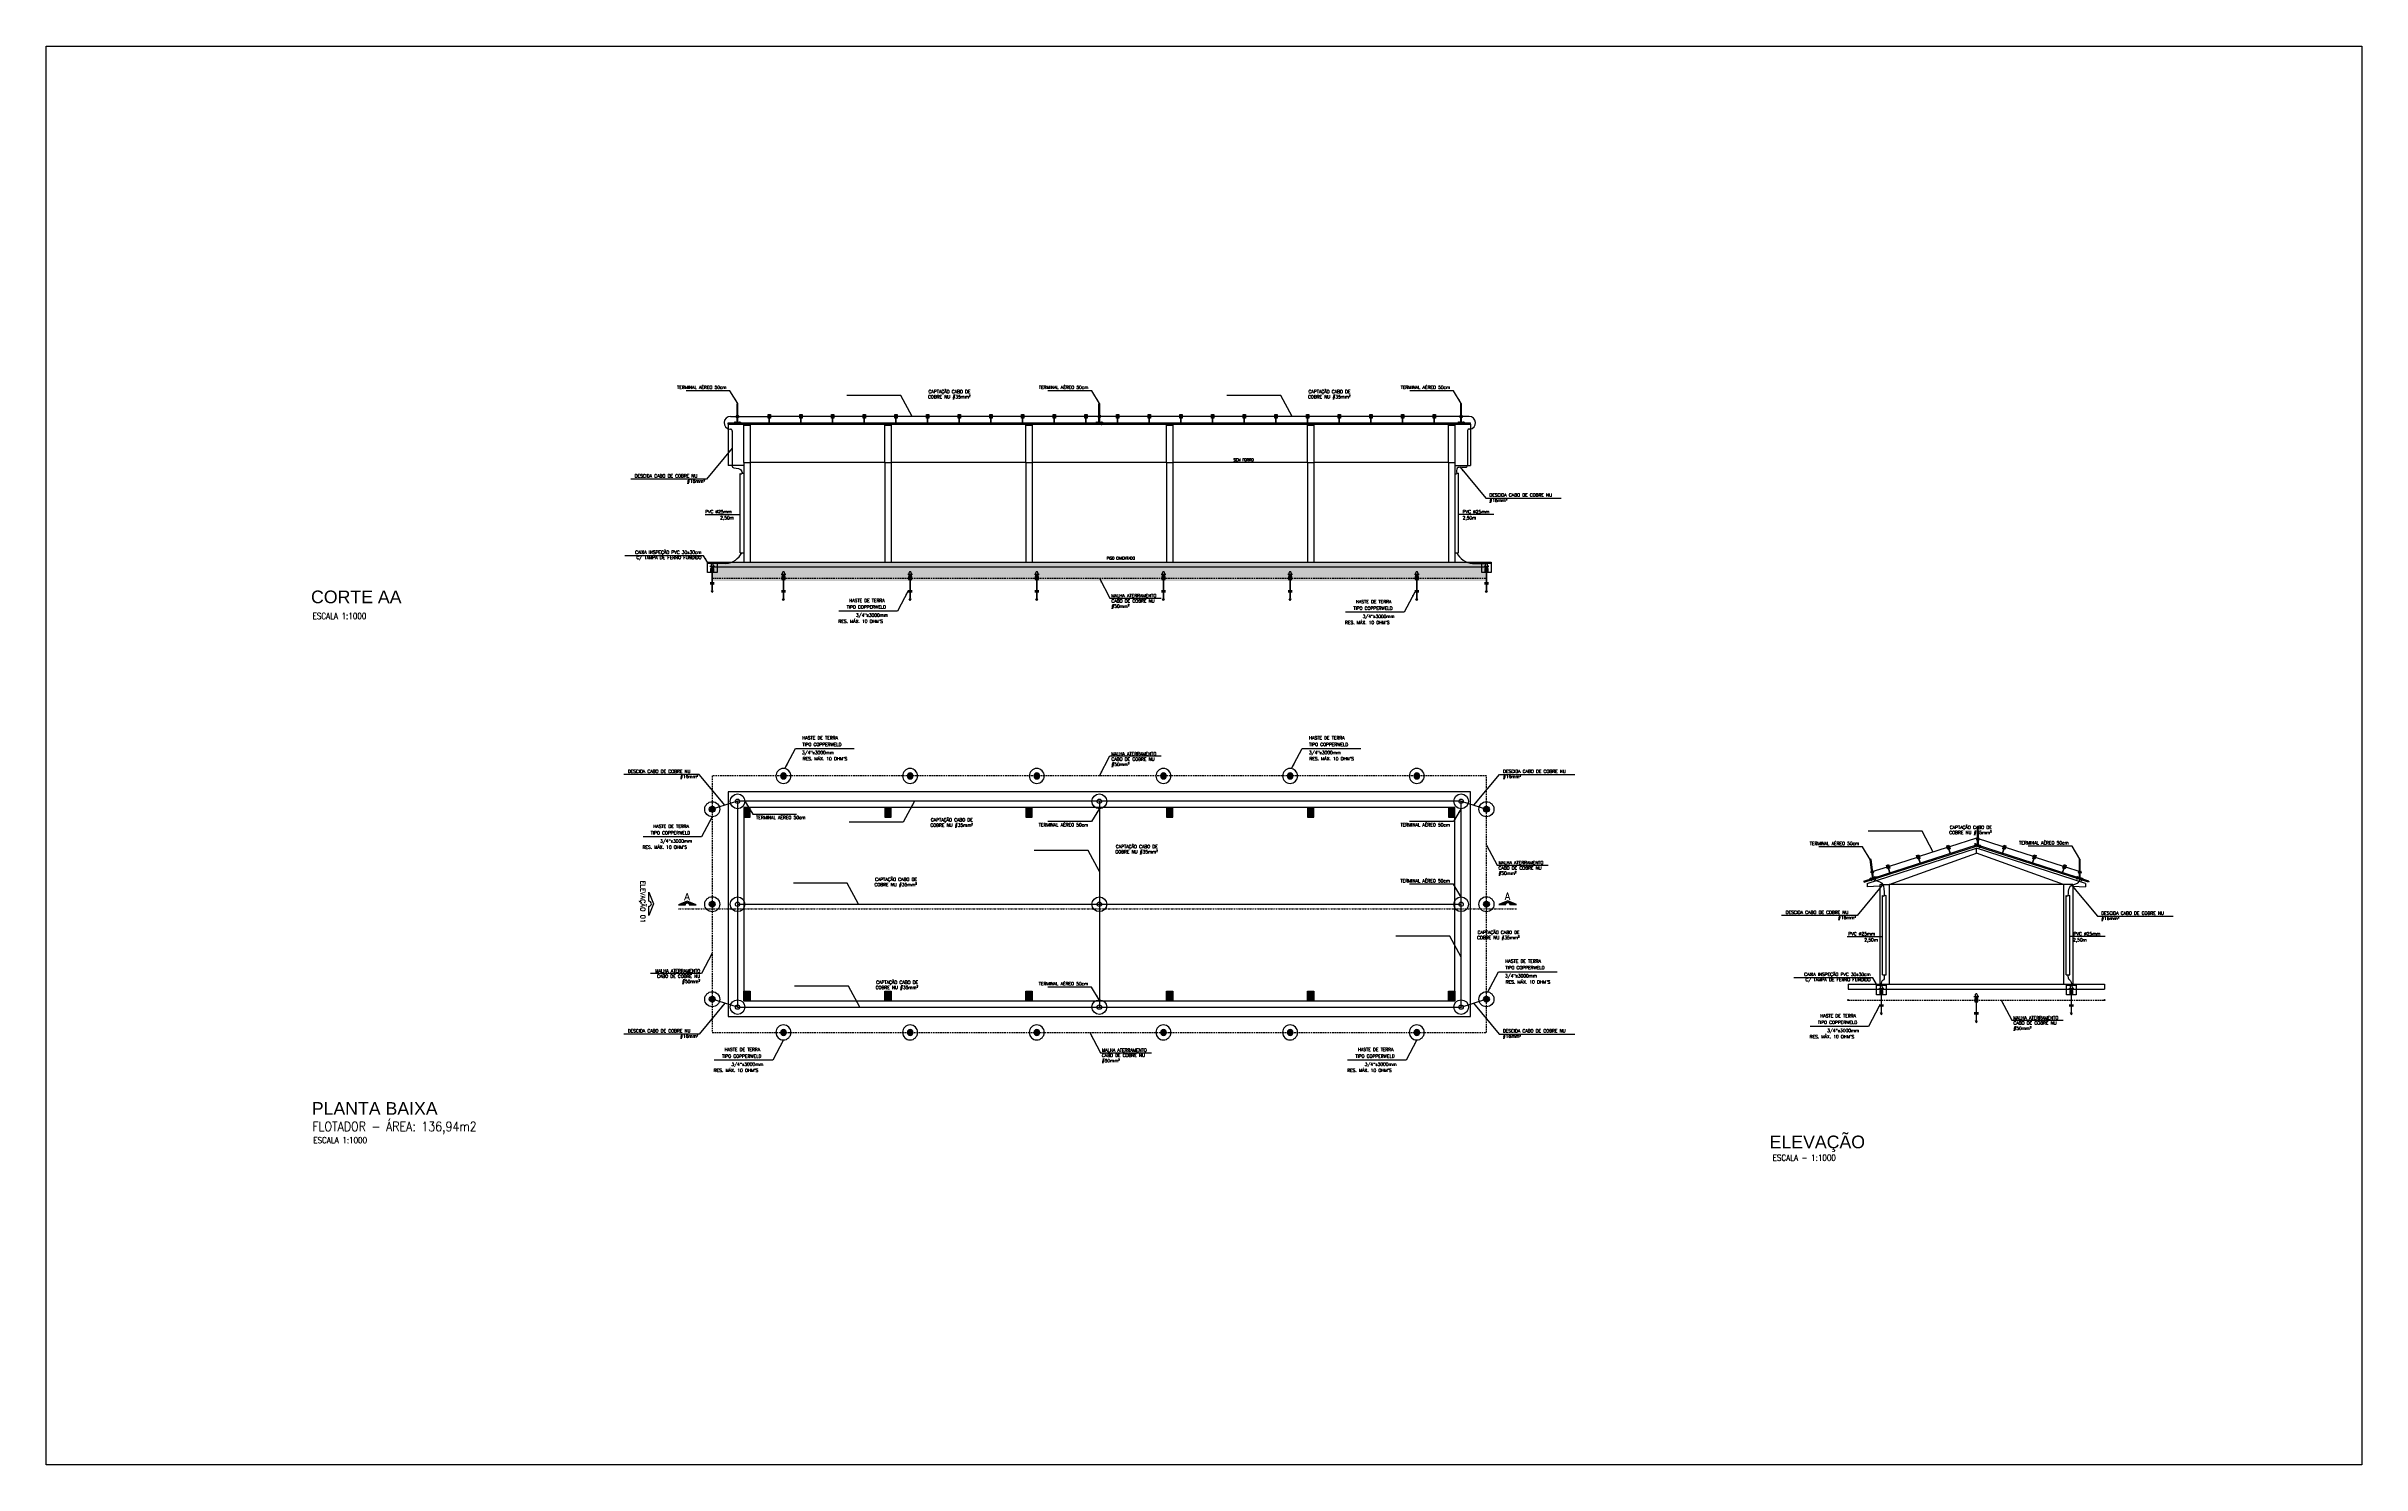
# Model space of a CAD drawing. Extents: x -1836 to 8857, y -4220 to 3051.
# Drawn here: x -1836 to 5476, y -4220 to 260 of the extents above; entities that cross this region are included whole.
import ezdxf

# ---------------------------------------------------------------- set-up
doc = ezdxf.new("R2010")
doc.units = 0
doc.header["$MEASUREMENT"] = 0
doc.linetypes.add('DASHDOT2', pattern=[0.5, 0.25, -0.125, 0, -0.125])
doc.linetypes.add('DASHED2', pattern=[0.375, 0.25, -0.125])
doc.layers.get('0').update_dxf_attribs({"linetype": 'CONTINUOUS'})
for name, color, linetype in [('_LAYOUT', 251, 'CONTINUOUS'), ('C01', 1, 'CONTINUOUS'), ('C03', 3, 'CONTINUOUS'), ('COTAS', 3, 'DASHED2'), ('PONTOS DE PARA-RAIOS', 1, 'CONTINUOUS'), ('SPDA ATERRAMENTO', 1, 'CONTINUOUS')]:
    doc.layers.add(name, color=color, linetype=linetype)
doc.styles.add('80CL', font='romans.shx', dxfattribs={"height": 2})
doc.styles.add('ARIAL-ABA', font='arial.ttf', dxfattribs={"height": 0.4})
doc.styles.add('COTAS', font='simplex.shx', dxfattribs={"width": 0.85, "height": 0.15})
doc.styles.add('COTAS-ABA', font='simplex.shx', dxfattribs={"width": 0.85, "height": 0.18})
doc.styles.add('R240A', font='simplex.shx', dxfattribs={"height": 0.6})
doc.styles.add('ROMANS', font='romans.shx')
doc.dimstyles.new('DETALHES', dxfattribs={"dimtxt": 2, "dimasz": 0.05, "dimexe": 0.18, "dimexo": 0.0625, "dimgap": 0.5, "dimtad": 1, "dimdec": 4, "dimzin": 0, "dimdsep": 46, "dimtxsty": 'ROMANS', "dimblk": 'DOT', "dimsah": 1, "dimcen": 0.09, "dimse1": 1, "dimse2": 1, "dimclrt": 153, "dimadec": 0, "dimazin": 0, "dimtfac": 1, "dimtdec": 4, "dimtofl": 0, "dimtmove": 0, "dimatfit": 3, "dimfxl": 1, "dimtolj": 1, "dimtzin": 0, "dimarcsym": 0})

# ---------------------------------------------------------------- blocks, each defined once
blk = doc.blocks.new('Apwr_pacap1')
for radius in [1.55, 0.46]:
    blk.add_circle((0, 0), radius)
blk = doc.blocks.new('Apwr_pasup')
for p, q in [((-0.72, 2.784), (-0.72, 5.088)), ((-0.72, 5.088), (0.72, 5.088)), ((0.72, 2.784), (-0.72, 2.784)), ((-0.624, 2.88), (-0.624, 4.992)), ((-0.624, 4.992), (0.624, 4.992)), ((0.624, 2.88), (-0.624, 2.88)), ((-0.528, 0), (0.528, 0)), ((-0.048, 0), (-0.048, 4.992)), ((-0.048, 2.784), (-0.048, 0)), ((0.624, 4.992), (0.624, 2.88)), ((0.72, 5.088), (0.72, 2.784))]:
    blk.add_line(p, q)
at = {"const_width": 0.048}
for points in [[(-0.048, 2.784), (-0.048, 0)], [(0.048, 0), (0.048, 2.784)]]:
    blk.add_lwpolyline(points, dxfattribs=at)
blk = doc.blocks.new('Apwr_pahaste')
at = {"const_width": 0.63}
blk.add_lwpolyline([(0.315, 0, 1), (-0.315, 0, 1)], format="xyb", close=True, dxfattribs=at)
for radius in [1.575, 0.63]:
    blk.add_circle((0, 0), radius)
blk = doc.blocks.new('60CM')
at = {"color": 3}
for p, q in [((-10.7, 0.9), (-10.7, 0)), ((10.7, 0.9), (-10.7, 0.9)), ((-10.7, 0), (10.7, 0)), ((-8.1, 1.7), (-8.1, 1.3)), ((-6.9, 2), (-7.7, 2)), ((-7.4, -2.8), (-7.4, 0)), ((-6.9, 1.6), (-6.9, 2)), ((-6.5, 1.6), (-6.9, 1.6)), ((-6.5, 2), (-6.5, 1.6)), ((-6.5, 2), (-5.7, 2)), ((-5.9, 0), (-5.9, -2.8)), ((-5.3, 1.7), (-5.3, 1.3)), ((-4, 19.7), (-2.1, 23.4)), ((-2.1, 16), (-4, 19.7)), ((-2.5, 20.3), (-2.5, 19)), ((0.1, 23.4), (-2.1, 23.4)), ((0.1, 16), (-2.1, 16)), ((-1.4, 20.8), (-2, 20.8)), ((-1.4, 18.5), (-2, 18.5)), ((0.1, 60.9), (-1.1, 59.4)), ((-1.1, 26.4), (-1.1, 59.4)), ((-1.1, 23.4), (-1.1, 26.4)), ((-1.1, 0.9), (-1.1, 16)), ((1.3, 59.4), (0.1, 60.9)), ((0.1, 23.4), (2.3, 23.4)), ((0.1, 16), (2.3, 16)), ((1.3, 26.5), (1.3, 59.4)), ((1.3, 23.4), (1.3, 26.5)), ((1.3, 0.9), (1.3, 16)), ((1.6, 20.8), (2.2, 20.8)), ((1.6, 18.5), (2.2, 18.5)), ((2.3, 23.4), (4.2, 19.7)), ((4.2, 19.7), (2.3, 16)), ((2.8, 20.3), (2.8, 19)), ((5.5, 1.7), (5.5, 1.3)), ((6.7, 2), (5.9, 2)), ((6.1, 0), (6.1, -2.8)), ((6.7, 2), (6.7, 1.6)), ((6.7, 1.6), (7.1, 1.6)), ((7.1, 2), (7.9, 2)), ((7.1, 1.6), (7.1, 2)), ((7.7, -2.8), (7.7, 0)), ((8.3, 1.7), (8.3, 1.3)), ((10.7, 0), (10.7, 0.9)), ((-7.5, -3.8), (-7.6, -4.1)), ((-7.6, -4.1), (-7.3, -4.1)), ((-7.6, -4.4), (-7.6, -4.6)), ((-7.6, -4.5), (-7.6, -4.5)), ((-7.6, -4.6), (-7.4, -4.6)), ((-7.4, -3.1), (-7.5, -3.5)), ((-7.5, -3.5), (-7.2, -3.5)), ((-7.5, -4.3), (-7.5, -4.3)), ((-7.4, -2.8), (-7.2, -2.8)), ((-5.9, -2.8), (-6.2, -2.8)), ((-5.9, -3.5), (-6.2, -3.5)), ((-6.1, -3.6), (-6.1, -3.6)), ((-5.9, -3.1), (-5.9, -3.5)), ((5.9, -4.6), (6, -4.4)), ((5.9, -4.6), (6.2, -4.6)), ((5.9, -4.8), (5.9, -4.9)), ((5.9, -4.9), (6.1, -5.3)), ((6, -3.8), (6, -4.1)), ((6, -4.1), (6.2, -4.1)), ((6.1, -2.8), (6.4, -2.8)), ((6.1, -3.1), (6.1, -3.5)), ((6.1, -3.5), (6.4, -3.5)), ((6.3, -3.6), (6.3, -3.6)), ((6.8, -3.3), (6.6, -5.1)), ((6.8, -3.3), (7, -3.3)), ((7, -3.3), (7.2, -5.1)), ((7.7, -2.8), (7.4, -2.8)), ((7.7, -3.5), (7.4, -3.5)), ((7.8, -4.6), (7.6, -4.6)), ((7.9, -4.9), (7.6, -5.3)), ((7.7, -3.1), (7.7, -3.5)), ((7.8, -4.5), (7.8, -4.5)), ((7.9, -4.8), (7.9, -4.9))]:
    blk.add_line(p, q, dxfattribs=at)
at = {"color": 2}
for p, q in [((-9.6, 1.3), (-9.6, 0.9)), ((-9.6, 1.3), (-3.7, 1.3)), ((-3.7, 1.3), (-3.7, 0.9)), ((3.9, 1.3), (3.9, 0.9)), ((3.9, 1.3), (9.8, 1.3)), ((9.8, 1.3), (9.8, 0.9)), ((-6.4, -4.9), (-7, -4.9)), ((-7, -5), (-6.7, -5.2)), ((-6.5, -4), (-6.9, -4)), ((-6.5, -4.2), (-6.9, -4.2)), ((-6.5, -4.3), (-6.9, -4.3)), ((-6.5, -4.5), (-6.9, -4.5)), ((-6.4, -4.7), (-6.9, -4.7)), ((-6.6, -3.4), (-6.8, -3.4)), ((-6.6, -3.6), (-6.8, -3.6)), ((-6.5, -3.8), (-6.8, -3.8)), ((-6.6, -5.1), (-6.8, -5.1)), ((-6.7, -4), (-6.7, -4)), ((-6.7, -5.2), (-6.4, -5)), ((6.6, -4.7), (7.1, -4.7)), ((6.6, -4.9), (7.2, -4.9)), ((6.9, -5.2), (6.6, -5)), ((6.7, -3.8), (7, -3.8)), ((6.7, -4), (7.1, -4)), ((6.7, -4.2), (7.1, -4.2)), ((6.7, -4.3), (7.1, -4.3)), ((6.7, -4.5), (7.1, -4.5)), ((6.8, -3.4), (7, -3.4)), ((6.8, -3.6), (7, -3.6)), ((6.8, -5.1), (7, -5.1)), ((6.9, -4), (6.9, -4)), ((7.2, -5), (6.9, -5.2))]:
    blk.add_line(p, q, dxfattribs=at)
at = {"color": 1}
for p, q in [((-1.1, 26.4), (-1.1, 59.4)), ((-1.1, 23.4), (-1.1, 26.4)), ((-1.1, 0.9), (-1.1, 16)), ((-1, 26.4), (-1, 59.4)), ((-1, 23.4), (-1, 26.4)), ((-1, 0.9), (-1, 16)), ((-0.7, 26.4), (-0.7, 59.4)), ((-0.7, 23.4), (-0.7, 26.4)), ((-0.7, 0.9), (-0.7, 16)), ((-0.1, 26.4), (-0.1, 59.4)), ((-0.1, 23.4), (-0.1, 26.4)), ((-0.1, 0.9), (-0.1, 16)), ((0.5, 26.5), (0.5, 59.4)), ((0.5, 23.4), (0.5, 26.5)), ((0.5, 0.9), (0.5, 16)), ((1, 26.5), (1, 59.4)), ((1, 23.4), (1, 26.5)), ((1, 0.9), (1, 16)), ((1.2, 26.5), (1.2, 59.4)), ((1.2, 23.4), (1.2, 26.5)), ((1.2, 0.9), (1.2, 16))]:
    blk.add_line(p, q, dxfattribs=at)
at = {"color": 3}
blk.add_lwpolyline([(-5.8, -3.8), (-5.8, -4.1), (-6, -4.1, 0.392447), (-5.8, -4.4), (-5.7, -4.6), (-6, -4.6, 0.482554), (-5.7, -4.8), (-5.7, -4.9), (-5.9, -5.3, -0.405875), (-6.4, -5.1), (-6.6, -3.3), (-6.8, -3.3), (-7, -5.1, -0.449647), (-7.4, -5.3), (-7.7, -4.9), (-7.7, -4.8)], format="xyb", dxfattribs=at)
blk.add_lwpolyline([(7.7, -3.8), (7.8, -4.1), (7.5, -4.1), (7.8, -4.4), (7.8, -4.6)], dxfattribs=at)
blk.add_circle((0.1, 19.7), 3.49, dxfattribs=at)
for centre, radius, start, end in [((-7.7, 1.7), 0.379, 90, 169.08138), ((-5.7, 1.7), 0.379, 10.91862, 90), ((-2.5, 20.9), 0.561, 266.36233, 354.80205), ((-2.5, 18.5), 0.561, 5.19795, 93.63767), ((0.1, 19.7), 2.39, 30.11486, 149.88514), ((0.1, 19.7), 2.4, 210.82916, 329.17084), ((0.1, 21.6), 1.66, 207.62891, 332.37109), ((0.1, 17.8), 1.66, 27.62891, 152.37109), ((2.7, 20.9), 0.561, 185.19795, 273.63767), ((2.7, 18.5), 0.561, 86.36233, 174.80205), ((5.9, 1.7), 0.379, 90, 169.08138), ((7.9, 1.7), 0.379, 10.91862, 90), ((-7.6, -4.6), 0.206, 255.33166, 358.37101), ((-7.6, -4.1), 0.296, 273.66081, 359.37025), ((-7.5, -3.5), 0.296, 263.03967, 359.37025), ((-7.4, -2.8), 0.288, 268.47299, 0), ((-5.9, -2.8), 0.288, 180, 271.52701), ((-5.9, -3.5), 0.296, 180.62975, 276.96033), ((6, -4.6), 0.206, 255.33166, 358.37101), ((6.1, -3.5), 0.296, 263.03967, 359.37025), ((5.9, -4.1), 0.296, 273.66081, 359.37025), ((6.1, -2.8), 0.288, 268.47299, 0), ((6.2, -5), 0.383, 252.81447, 341.17853), ((7.5, -5), 0.302, 196.03525, 292.87886), ((7.6, -2.8), 0.288, 180, 271.52701), ((7.7, -3.5), 0.296, 180.62975, 276.96033), ((7.8, -4.6), 0.206, 181.62899, 283.91865)]:
    blk.add_arc(centre, radius, start, end, dxfattribs=at)

msp = doc.modelspace()

# ---------------------------------------------------------------- hatches: boundary and pattern name
h = msp.add_hatch()
h.set_pattern_fill('ANSI31', color=256, style=0)
h.set_pattern_definition([(45, (-14118.773, 3484.7716), (-2.245064, 2.245064), [])])
edge = h.paths.add_edge_path()
edge.add_spline(control_points=[(276.7, -1372.4), (276.8, -1371.4), (276.7, -1370.4), (276.5, -1369.4)], knot_values=[16.335416, 16.335416, 16.335416, 16.335416, 19.381052, 19.381052, 19.381052, 19.381052], degree=3, periodic=0)
edge.add_line((276.5, -1369.4), (252.2, -1369.4))
edge.add_line((252.2, -1369.4), (252.2, -1372.4))
edge.add_line((252.2, -1372.4), (276.7, -1372.4))
edge = h.paths.add_edge_path()
edge.add_line((282.2, -1369.4), (276.5, -1369.4))
edge.add_spline(control_points=[(276.5, -1369.4), (276.7, -1370.4), (276.8, -1371.4), (276.7, -1372.4)], knot_values=[16.335416, 16.335416, 16.335416, 16.335416, 19.381052, 19.381052, 19.381052, 19.381052], degree=3, periodic=0)
edge.add_line((276.7, -1372.4), (282.2, -1372.4))
edge.add_line((282.2, -1372.4), (282.2, -1369.4))
h = msp.add_hatch()
h.set_pattern_fill('ANSI31', color=256, style=0)
h.set_pattern_definition([(45, (-11673.773, 3484.7716), (-2.245064, 2.245064), [])])
edge = h.paths.add_edge_path()
edge.add_spline(control_points=[(2721.7, -1372.4), (2721.8, -1371.4), (2721.7, -1370.4), (2721.5, -1369.4)], knot_values=[16.335416, 16.335416, 16.335416, 16.335416, 19.381052, 19.381052, 19.381052, 19.381052], degree=3, periodic=0)
edge.add_line((2721.5, -1369.4), (2697.2, -1369.4))
edge.add_line((2697.2, -1369.4), (2697.2, -1372.4))
edge.add_line((2697.2, -1372.4), (2721.7, -1372.4))
edge = h.paths.add_edge_path()
edge.add_line((2727.2, -1369.4), (2721.5, -1369.4))
edge.add_spline(control_points=[(2721.5, -1369.4), (2721.7, -1370.4), (2721.8, -1371.4), (2721.7, -1372.4)], knot_values=[16.335416, 16.335416, 16.335416, 16.335416, 19.381052, 19.381052, 19.381052, 19.381052], degree=3, periodic=0)
edge.add_line((2721.7, -1372.4), (2727.2, -1372.4))
edge.add_line((2727.2, -1372.4), (2727.2, -1369.4))
h = msp.add_hatch()
h.set_pattern_fill('ANSI31', color=256, style=0)
h.set_pattern_definition([(45, (-10426.8118, 2151.6552), (-2.245064, 2.245064), [])])
edge = h.paths.add_edge_path()
edge.add_spline(control_points=[(3968.7, -2705.5), (3968.8, -2704.6), (3968.7, -2703.6), (3968.4, -2702.5)], knot_values=[16.335416, 16.335416, 16.335416, 16.335416, 19.381052, 19.381052, 19.381052, 19.381052], degree=3, periodic=0)
edge.add_line((3968.4, -2702.5), (3944.2, -2702.5))
edge.add_line((3944.2, -2702.5), (3944.2, -2705.5))
edge.add_line((3944.2, -2705.5), (3968.7, -2705.5))
edge = h.paths.add_edge_path()
edge.add_line((3974.2, -2702.5), (3968.4, -2702.5))
edge.add_spline(control_points=[(3968.4, -2702.5), (3968.7, -2703.6), (3968.8, -2704.6), (3968.7, -2705.5)], knot_values=[16.335416, 16.335416, 16.335416, 16.335416, 19.381052, 19.381052, 19.381052, 19.381052], degree=3, periodic=0)
edge.add_line((3968.7, -2705.5), (3974.2, -2705.5))
edge.add_line((3974.2, -2705.5), (3974.2, -2702.5))
h = msp.add_hatch()
h.set_pattern_fill('ANSI31', color=256, style=0)
h.set_pattern_definition([(45, (-9826.8118, 2151.6552), (-2.245064, 2.245064), [])])
edge = h.paths.add_edge_path()
edge.add_spline(control_points=[(4568.7, -2705.5), (4568.8, -2704.6), (4568.7, -2703.6), (4568.4, -2702.5)], knot_values=[16.335416, 16.335416, 16.335416, 16.335416, 19.381052, 19.381052, 19.381052, 19.381052], degree=3, periodic=0)
edge.add_line((4568.4, -2702.5), (4544.2, -2702.5))
edge.add_line((4544.2, -2702.5), (4544.2, -2705.5))
edge.add_line((4544.2, -2705.5), (4568.7, -2705.5))
edge = h.paths.add_edge_path()
edge.add_line((4574.2, -2702.5), (4568.4, -2702.5))
edge.add_spline(control_points=[(4568.4, -2702.5), (4568.7, -2703.6), (4568.8, -2704.6), (4568.7, -2705.5)], knot_values=[16.335416, 16.335416, 16.335416, 16.335416, 19.381052, 19.381052, 19.381052, 19.381052], degree=3, periodic=0)
edge.add_line((4568.7, -2705.5), (4574.2, -2705.5))
edge.add_line((4574.2, -2705.5), (4574.2, -2702.5))
at = {"layer": '_LAYOUT'}
for points in [[(2712, -1369.4), (267, -1369.4), (267, -1384.4), (2712, -1384.4)], [(387, -2144.6), (367, -2144.6), (367, -2174.6), (387, -2174.6)], [(832, -2144.6), (812, -2144.6), (812, -2174.6), (832, -2174.6)], [(1277, -2144.6), (1257, -2144.6), (1257, -2174.6), (1277, -2174.6)], [(1722, -2144.6), (1702, -2144.6), (1702, -2174.6), (1722, -2174.6)], [(2167, -2144.6), (2147, -2144.6), (2147, -2174.6), (2167, -2174.6)], [(2612, -2144.6), (2592, -2144.6), (2592, -2174.6), (2612, -2174.6)], [(387, -2724.6), (367, -2724.6), (367, -2754.6), (387, -2754.6)], [(832, -2724.6), (812, -2724.6), (812, -2754.6), (832, -2754.6)], [(1277, -2724.6), (1257, -2724.6), (1257, -2754.6), (1277, -2754.6)], [(1722, -2724.6), (1702, -2724.6), (1702, -2754.6), (1722, -2754.6)], [(2167, -2724.6), (2147, -2724.6), (2147, -2754.6), (2167, -2754.6)], [(2612, -2724.6), (2592, -2724.6), (2592, -2754.6), (2612, -2754.6)]]:
    msp.add_hatch(color=256, dxfattribs=at).paths.add_polyline_path(points)
h = msp.add_hatch(dxfattribs=at)
h.set_pattern_fill('EARTH', color=256, scale=75, angle=45, style=0)
h.set_pattern_definition([(45, (-137989.14, 108048.846), (3e-15, 26.5165043), [18.75, -18.75]), (45, (-137994.112, 108053.818), (3e-15, 26.5165043), [18.75, -18.75]), (45, (-137999.084, 108058.79), (3e-15, 26.5165043), [18.75, -18.75]), (135, (-137999.084, 108062.105), (-26.5165043, 6e-15), [18.75, -18.75]), (135, (-137994.112, 108067.076), (-26.5165043, 6e-15), [18.75, -18.75]), (135, (-137989.14, 108072.048), (-26.5165043, 6e-15), [18.75, -18.75])])
h.paths.add_polyline_path([(2712, -1428.4), (2712, -1384.4), (267, -1384.4), (267, -1428.4)])
at = {"layer": 'PONTOS DE PARA-RAIOS'}
h = msp.add_hatch(color=3, dxfattribs=at)
edge = h.paths.add_edge_path()
edge.add_arc((3854, -2752.5), 1.5, 0, 360)
h = msp.add_hatch(color=3, dxfattribs=at)
edge = h.paths.add_edge_path()
edge.add_arc((4664, -2752.5), 1.5, 0, 360)

# ---------------------------------------------------------------- linework, layer by layer
for p, q in [((252.2, -1372.4), (282.2, -1372.4)), ((2697.2, -1372.4), (2727.2, -1372.4)), ((265.4, -1434.8), (260.5, -1434.8)), ((265.4, -1438.6), (260.5, -1438.6)), ((265.4, -1434.8), (266.2, -1432.9)), ((265.4, -1438.6), (266.2, -1436.7)), ((267, -1434.8), (266.2, -1432.9)), ((267, -1438.6), (266.2, -1436.7)), ((267, -1434.8), (267.8, -1436.7)), ((267, -1438.6), (267.8, -1440.5)), ((268.7, -1434.8), (267.8, -1436.7)), ((268.7, -1438.6), (267.8, -1440.5)), ((273.5, -1434.8), (268.7, -1434.8)), ((273.5, -1438.6), (268.7, -1438.6)), ((490.4, -1459.9), (485.5, -1459.9)), ((490.4, -1459.9), (491.2, -1458)), ((490.4, -1463.7), (491.2, -1461.8)), ((492, -1459.9), (491.2, -1458)), ((492, -1463.7), (491.2, -1461.8)), ((492, -1459.9), (492.8, -1461.8)), ((493.7, -1459.9), (492.8, -1461.8)), ((498.5, -1459.9), (493.7, -1459.9)), ((890.4, -1459.9), (885.5, -1459.9)), ((890.4, -1459.9), (891.2, -1458)), ((890.4, -1463.7), (891.2, -1461.8)), ((892, -1459.9), (891.2, -1458)), ((892, -1463.7), (891.2, -1461.8)), ((892, -1459.9), (892.8, -1461.8)), ((893.7, -1459.9), (892.8, -1461.8)), ((898.5, -1459.9), (893.7, -1459.9)), ((1290.4, -1459.9), (1285.5, -1459.9)), ((1290.4, -1459.9), (1291.2, -1458)), ((1290.4, -1463.7), (1291.2, -1461.8)), ((1292, -1459.9), (1291.2, -1458)), ((1292, -1463.7), (1291.2, -1461.8)), ((1292, -1459.9), (1292.8, -1461.8)), ((1293.7, -1459.9), (1292.8, -1461.8)), ((1298.5, -1459.9), (1293.7, -1459.9)), ((1690.4, -1459.9), (1685.5, -1459.9)), ((1690.4, -1459.9), (1691.2, -1458)), ((1690.4, -1463.7), (1691.2, -1461.8)), ((1692, -1459.9), (1691.2, -1458)), ((1692, -1463.7), (1691.2, -1461.8)), ((1692, -1459.9), (1692.8, -1461.8)), ((1693.7, -1459.9), (1692.8, -1461.8)), ((1698.5, -1459.9), (1693.7, -1459.9)), ((2090.4, -1459.9), (2085.5, -1459.9)), ((2090.4, -1459.9), (2091.2, -1458)), ((2090.4, -1463.7), (2091.2, -1461.8)), ((2092, -1459.9), (2091.2, -1458)), ((2092, -1463.7), (2091.2, -1461.8)), ((2092, -1459.9), (2092.8, -1461.8)), ((2093.7, -1459.9), (2092.8, -1461.8)), ((2098.5, -1459.9), (2093.7, -1459.9)), ((2490.4, -1459.9), (2485.5, -1459.9)), ((2490.4, -1459.9), (2491.2, -1458)), ((2490.4, -1463.7), (2491.2, -1461.8)), ((2492, -1459.9), (2491.2, -1458)), ((2492, -1463.7), (2491.2, -1461.8)), ((2492, -1459.9), (2492.8, -1461.8)), ((2493.7, -1459.9), (2492.8, -1461.8)), ((2498.5, -1459.9), (2493.7, -1459.9)), ((2710.4, -1434.8), (2705.5, -1434.8)), ((2710.4, -1438.6), (2705.5, -1438.6)), ((2710.4, -1434.8), (2711.2, -1432.9)), ((2710.4, -1438.6), (2711.2, -1436.7)), ((2712, -1434.8), (2711.2, -1432.9)), ((2712, -1438.6), (2711.2, -1436.7)), ((2712, -1434.8), (2712.8, -1436.7)), ((2712, -1438.6), (2712.8, -1440.5)), ((2713.7, -1434.8), (2712.8, -1436.7)), ((2713.7, -1438.6), (2712.8, -1440.5)), ((2718.5, -1434.8), (2713.7, -1434.8)), ((2718.5, -1438.6), (2713.7, -1438.6)), ((490.4, -1463.7), (485.5, -1463.7)), ((492, -1463.7), (492.8, -1465.6)), ((493.7, -1463.7), (492.8, -1465.6)), ((498.5, -1463.7), (493.7, -1463.7)), ((890.4, -1463.7), (885.5, -1463.7)), ((892, -1463.7), (892.8, -1465.6)), ((893.7, -1463.7), (892.8, -1465.6)), ((898.5, -1463.7), (893.7, -1463.7)), ((1290.4, -1463.7), (1285.5, -1463.7)), ((1292, -1463.7), (1292.8, -1465.6)), ((1293.7, -1463.7), (1292.8, -1465.6)), ((1298.5, -1463.7), (1293.7, -1463.7)), ((1690.4, -1463.7), (1685.5, -1463.7)), ((1692, -1463.7), (1692.8, -1465.6)), ((1693.7, -1463.7), (1692.8, -1465.6)), ((1698.5, -1463.7), (1693.7, -1463.7)), ((2090.4, -1463.7), (2085.5, -1463.7)), ((2092, -1463.7), (2092.8, -1465.6)), ((2093.7, -1463.7), (2092.8, -1465.6)), ((2098.5, -1463.7), (2093.7, -1463.7)), ((2490.4, -1463.7), (2485.5, -1463.7)), ((2492, -1463.7), (2492.8, -1465.6)), ((2493.7, -1463.7), (2492.8, -1465.6)), ((2498.5, -1463.7), (2493.7, -1463.7)), ((3944.2, -2705.5), (3974.2, -2705.5)), ((3957.3, -2768), (3952.5, -2768)), ((3957.3, -2771.7), (3952.5, -2771.7)), ((3957.3, -2768), (3958.1, -2766.1)), ((3957.3, -2771.7), (3958.1, -2769.8)), ((3959, -2768), (3958.1, -2766.1)), ((3959, -2771.7), (3958.1, -2769.8)), ((3959, -2768), (3959.8, -2769.9)), ((3959, -2771.7), (3959.8, -2773.6)), ((3960.6, -2768), (3959.8, -2769.9)), ((3960.6, -2771.7), (3959.8, -2773.6)), ((3965.5, -2768), (3960.6, -2768)), ((3965.5, -2771.7), (3960.6, -2771.7)), ((4544.2, -2705.5), (4574.2, -2705.5)), ((4557.3, -2768), (4552.5, -2768)), ((4557.3, -2771.7), (4552.5, -2771.7)), ((4557.3, -2768), (4558.1, -2766.1)), ((4557.3, -2771.7), (4558.1, -2769.8)), ((4559, -2768), (4558.1, -2766.1)), ((4559, -2771.7), (4558.1, -2769.8)), ((4559, -2768), (4559.8, -2769.9)), ((4559, -2771.7), (4559.8, -2773.6)), ((4560.6, -2768), (4559.8, -2769.9)), ((4560.6, -2771.7), (4559.8, -2773.6)), ((4565.5, -2768), (4560.6, -2768)), ((4565.5, -2771.7), (4560.6, -2771.7)), ((4257.3, -2793.1), (4252.5, -2793.1)), ((4257.3, -2796.8), (4252.5, -2796.8)), ((4257.3, -2793.1), (4258.1, -2791.1)), ((4257.3, -2796.8), (4258.1, -2794.9)), ((4259, -2793.1), (4258.1, -2791.1)), ((4259, -2796.8), (4258.1, -2794.9)), ((4259, -2793.1), (4259.8, -2795)), ((4259, -2796.8), (4259.8, -2798.7)), ((4260.6, -2793.1), (4259.8, -2795)), ((4260.6, -2796.8), (4259.8, -2798.7)), ((4265.5, -2793.1), (4260.6, -2793.1)), ((4265.5, -2796.8), (4260.6, -2796.8))]:
    msp.add_line(p, q)
at = {"color": 3}
for p, q in [((4253.9, -2259.4), (4253.6, -2260.3)), ((4253.6, -2260.3), (4273.9, -2266.8)), ((4274.2, -2265.9), (4253.9, -2259.4)), ((4255.2, -2265.4), (4255.1, -2265.6)), ((4255.1, -2265.5), (4255.1, -2265.5)), ((4255.1, -2265.6), (4255.3, -2265.6)), ((4255.4, -2264.8), (4255.3, -2265.1)), ((4255.3, -2265.1), (4255.5, -2265.2)), ((4255.3, -2265.3), (4255.3, -2265.3)), ((4255.7, -2264.2), (4255.6, -2264.6)), ((4255.6, -2264.6), (4255.8, -2264.6)), ((4255.8, -2263.9), (4256.7, -2261.2)), ((4255.8, -2263.9), (4256.1, -2264)), ((4256.6, -2259.4), (4256.4, -2259.8)), ((4257.1, -2265.1), (4256.8, -2265)), ((4256.9, -2265.1), (4256.9, -2265.1)), ((4257.8, -2259.5), (4257, -2259.2)), ((4257.3, -2264.4), (4257, -2264.3)), ((4257.2, -2264.7), (4257.1, -2265.1)), ((4258.1, -2261.7), (4257.3, -2264.4)), ((4257.7, -2259.9), (4257.8, -2259.5)), ((4258.1, -2260), (4257.7, -2259.9)), ((4258.2, -2259.6), (4258.1, -2260)), ((4258.2, -2259.6), (4259, -2259.8)), ((4259.2, -2260.2), (4259.1, -2260.7)), ((4260, -2244.4), (4261.9, -2240.7)), ((4261.9, -2248), (4260, -2244.4)), ((4261.4, -2243.7), (4261.4, -2245)), ((4264.1, -2240.6), (4261.9, -2240.7)), ((4264.1, -2248), (4261.9, -2248)), ((4262.6, -2243.2), (4262, -2243.2)), ((4262.6, -2245.5), (4262, -2245.5)), ((4264, -2203.1), (4262.8, -2204.6)), ((4262.8, -2237.6), (4262.8, -2204.6)), ((4262.8, -2240.7), (4262.8, -2237.6)), ((4262.9, -2262.3), (4262.9, -2248)), ((4265.2, -2204.6), (4264, -2203.1)), ((4264.1, -2240.6), (4266.2, -2240.6)), ((4264.1, -2248), (4266.3, -2248)), ((4265.3, -2237.5), (4265.2, -2204.6)), ((4265.3, -2240.6), (4265.3, -2237.5)), ((4265.4, -2263.1), (4265.3, -2248)), ((4265.6, -2243.2), (4266.1, -2243.2)), ((4265.6, -2245.5), (4266.2, -2245.5)), ((4266.2, -2240.6), (4268.2, -2244.3)), ((4268.2, -2244.3), (4266.3, -2248)), ((4266.7, -2243.7), (4266.7, -2245)), ((4269.6, -2265.4), (4268.7, -2268.1)), ((4269.5, -2263.6), (4269.4, -2264)), ((4270.8, -2263.6), (4270, -2263.4)), ((4270.2, -2268.6), (4271, -2265.9)), ((4270.8, -2263.6), (4270.6, -2264.1)), ((4270.6, -2264.1), (4271, -2264.2)), ((4271, -2264.2), (4271.1, -2263.8)), ((4271.1, -2263.8), (4271.9, -2264)), ((4272.2, -2264.4), (4272.1, -2264.8)), ((4273.9, -2266.8), (4274.2, -2265.9)), ((3925.2, -2307.1), (3924.1, -2308.8)), ((3928.2, -2341.5), (3924.1, -2308.8)), ((3926.6, -2308.5), (3925.2, -2307.1)), ((3930.6, -2341.1), (3926.6, -2308.5)), ((4267.9, -2269.9), (4267.8, -2270)), ((4267.8, -2270), (4267.9, -2270.5)), ((4268, -2269.7), (4268.1, -2269.5)), ((4268, -2269.7), (4268.2, -2269.8)), ((4268.3, -2269), (4268.2, -2269.3)), ((4268.2, -2269.3), (4268.4, -2269.3)), ((4268.6, -2268.4), (4268.5, -2268.7)), ((4268.5, -2268.7), (4268.7, -2268.8)), ((4269.2, -2268.7), (4268.5, -2270.4)), ((4268.6, -2268.9), (4268.6, -2268.9)), ((4268.7, -2268.1), (4269, -2268.2)), ((4269.4, -2268.8), (4269, -2270.6)), ((4269.2, -2268.7), (4269.4, -2268.8)), ((4269.7, -2270.6), (4269.4, -2270.9)), ((4269.8, -2270.3), (4269.6, -2270.2)), ((4270, -2269.2), (4269.7, -2269.1)), ((4269.8, -2270.5), (4269.7, -2270.6)), ((4269.8, -2270.2), (4269.8, -2270.2)), ((4270.2, -2268.6), (4269.9, -2268.5)), ((4270.1, -2268.8), (4270, -2269.2)), ((4585.7, -2306.9), (4584.4, -2308.5)), ((4584.5, -2341.4), (4584.4, -2308.5)), ((4586.9, -2308.5), (4585.7, -2306.9)), ((4587, -2341.4), (4586.9, -2308.5)), ((3942.4, -2363.2), (3922.1, -2369.7)), ((3922.1, -2369.7), (3922.4, -2370.6)), ((3922.4, -2370.6), (3942.7, -2364.1)), ((3924.3, -2368.2), (3924.4, -2368.6)), ((3925.4, -2367.5), (3924.6, -2367.8)), ((3925.5, -2367.9), (3925.4, -2367.5)), ((3925.9, -2367.8), (3925.5, -2367.9)), ((3926.3, -2372.3), (3925.5, -2369.6)), ((3925.7, -2367.4), (3926.5, -2367.1)), ((3925.7, -2367.4), (3925.9, -2367.8)), ((3926.1, -2348.5), (3927.6, -2344.6)), ((3928.5, -2351.9), (3926.1, -2348.5)), ((3926.3, -2372.3), (3926.6, -2372.2)), ((3926.4, -2372.6), (3926.5, -2373)), ((3926.5, -2373), (3926.8, -2372.9)), ((3926.5, -2373.3), (3926.6, -2373.6)), ((3926.6, -2373.6), (3926.8, -2373.5)), ((3926.7, -2373.7), (3926.7, -2373.7)), ((3926.7, -2373.8), (3926.7, -2374.1)), ((3926.7, -2374.1), (3926.9, -2374)), ((3926.7, -2374), (3926.7, -2374)), ((3926.9, -2369.2), (3927.8, -2371.9)), ((3927, -2367.3), (3927.1, -2367.7)), ((3927.5, -2347.7), (3927.7, -2349)), ((3927.8, -2371.9), (3927.5, -2371.9)), ((3929.8, -2344.4), (3927.6, -2344.6)), ((3928, -2372.5), (3927.8, -2372.6)), ((3927.9, -2372.1), (3928, -2372.5)), ((3927.9, -2372.7), (3927.9, -2372.7)), ((3928.6, -2347.1), (3928.1, -2347.2)), ((3928.6, -2344.5), (3928.2, -2341.5)), ((3928.9, -2349.3), (3928.3, -2349.4)), ((3930.7, -2351.7), (3928.5, -2351.9)), ((3931.3, -2366.8), (3929.5, -2351.8)), ((3929.8, -2344.4), (3931.9, -2344.1)), ((3931, -2344.2), (3930.6, -2341.1)), ((3930.7, -2351.7), (3932.8, -2351.4)), ((3931.6, -2346.7), (3932.1, -2346.7)), ((3931.9, -2344.1), (3934.3, -2347.5)), ((3931.9, -2349), (3932.4, -2348.9)), ((3933.7, -2366), (3931.9, -2351.5)), ((3932.8, -2347.1), (3932.9, -2348.3)), ((3934.3, -2347.5), (3932.8, -2351.4)), ((3937.3, -2364), (3937.4, -2364.4)), ((3938.3, -2363.3), (3937.5, -2363.6)), ((3938.3, -2363.3), (3938.4, -2363.8)), ((3938.4, -2363.8), (3938.8, -2363.7)), ((3938.4, -2365.5), (3939.2, -2368.2)), ((3938.7, -2363.2), (3939.5, -2363)), ((3938.8, -2363.7), (3938.7, -2363.2)), ((3939.2, -2368.2), (3939.5, -2368.1)), ((3939.3, -2368.4), (3939.4, -2368.8)), ((3939.4, -2368.8), (3939.7, -2368.7)), ((3939.5, -2369.1), (3939.5, -2369.4)), ((3939.5, -2369.4), (3939.7, -2369.3)), ((3939.6, -2368.9), (3939.6, -2368.9)), ((3939.6, -2369.9), (3939.6, -2369.7)), ((3939.6, -2369.9), (3939.8, -2369.8)), ((3939.6, -2370.1), (3939.7, -2370.2)), ((3939.7, -2370.2), (3940, -2370.5)), ((3940.7, -2367.7), (3939.8, -2365)), ((3939.9, -2363.1), (3940.1, -2363.6)), ((3940, -2368.4), (3940.2, -2368.3)), ((3940, -2368.4), (3940.4, -2370.2)), ((3940.2, -2368.3), (3941, -2370)), ((3940.7, -2367.7), (3940.4, -2367.8)), ((3940.9, -2368.3), (3940.7, -2368.4)), ((3940.8, -2368), (3940.9, -2368.3)), ((3941.4, -2369.3), (3941.2, -2369.4)), ((3941.4, -2369.3), (3941.4, -2369.3)), ((3941.5, -2369.6), (3941.4, -2370)), ((3941.5, -2369.5), (3941.5, -2369.6)), ((3942.7, -2364.1), (3942.4, -2363.2)), ((4575.6, -2363.2), (4575.3, -2364.1)), ((4575.3, -2364.1), (4595.6, -2370.6)), ((4595.9, -2369.7), (4575.6, -2363.2)), ((4576.9, -2369.2), (4576.8, -2369.4)), ((4576.8, -2369.3), (4576.8, -2369.3)), ((4576.8, -2369.4), (4577, -2369.4)), ((4577.1, -2368.6), (4577, -2368.9)), ((4577, -2368.9), (4577.2, -2369)), ((4577, -2369.1), (4577, -2369.1)), ((4577.4, -2368), (4577.2, -2368.4)), ((4577.2, -2368.4), (4577.5, -2368.5)), ((4577.5, -2367.7), (4578.4, -2365.1)), ((4577.5, -2367.7), (4577.8, -2367.8)), ((4578.3, -2363.2), (4578.1, -2363.6)), ((4578.8, -2368.9), (4578.5, -2368.8)), ((4578.5, -2368.9), (4578.5, -2368.9)), ((4579.5, -2363.3), (4578.7, -2363)), ((4579, -2368.2), (4578.7, -2368.1)), ((4578.9, -2368.5), (4578.8, -2368.9)), ((4579.8, -2365.5), (4579, -2368.2)), ((4579.4, -2363.7), (4579.5, -2363.3)), ((4579.8, -2363.8), (4579.4, -2363.7)), ((4579.9, -2363.4), (4579.8, -2363.8)), ((4579.9, -2363.4), (4580.7, -2363.7)), ((4580.9, -2364.1), (4580.8, -2364.5)), ((4581.6, -2348.2), (4583.6, -2344.5)), ((4583.6, -2351.8), (4581.6, -2348.2)), ((4583.1, -2347.6), (4583.1, -2348.8)), ((4585.8, -2344.5), (4583.6, -2344.5)), ((4585.8, -2351.8), (4583.6, -2351.8)), ((4584.3, -2347), (4583.7, -2347)), ((4584.3, -2349.3), (4583.7, -2349.3)), ((4584.5, -2344.5), (4584.5, -2341.4)), ((4584.6, -2366.1), (4584.6, -2351.9)), ((4585.8, -2344.5), (4587.9, -2344.5)), ((4585.8, -2351.8), (4588, -2351.8)), ((4587, -2344.5), (4587, -2341.4)), ((4587.1, -2366.9), (4587, -2351.8)), ((4587.3, -2347), (4587.8, -2347)), ((4587.3, -2349.3), (4587.8, -2349.3)), ((4587.9, -2344.5), (4589.9, -2348.1)), ((4589.9, -2348.1), (4588, -2351.8)), ((4588.4, -2347.5), (4588.4, -2348.8)), ((4589.6, -2373.7), (4589.5, -2373.8)), ((4589.5, -2373.8), (4589.6, -2374.3)), ((4589.7, -2373.5), (4589.8, -2373.3)), ((4589.7, -2373.5), (4589.9, -2373.6)), ((4590, -2372.8), (4589.9, -2373.1)), ((4589.9, -2373.1), (4590.1, -2373.2)), ((4590.3, -2372.2), (4590.2, -2372.5)), ((4590.2, -2372.5), (4590.4, -2372.6)), ((4590.9, -2372.6), (4590.2, -2374.2)), ((4590.3, -2372.7), (4590.3, -2372.7)), ((4591.3, -2369.2), (4590.4, -2371.9)), ((4590.4, -2371.9), (4590.7, -2372)), ((4591.1, -2372.6), (4590.7, -2374.4)), ((4590.9, -2372.6), (4591.1, -2372.6)), ((4591.2, -2367.4), (4591.1, -2367.8)), ((4591.4, -2374.4), (4591.1, -2374.7)), ((4591.5, -2374.1), (4591.3, -2374.1)), ((4591.7, -2373), (4591.4, -2372.9)), ((4591.5, -2374.3), (4591.4, -2374.4)), ((4591.5, -2374.1), (4591.5, -2374.1)), ((4591.9, -2372.4), (4591.6, -2372.3)), ((4592.5, -2367.5), (4591.7, -2367.2)), ((4591.8, -2372.7), (4591.7, -2373)), ((4591.9, -2372.4), (4592.7, -2369.7)), ((4592.5, -2367.5), (4592.3, -2367.9)), ((4592.3, -2367.9), (4592.7, -2368)), ((4592.7, -2368), (4592.8, -2367.6)), ((4592.8, -2367.6), (4593.6, -2367.8)), ((4593.9, -2368.2), (4593.8, -2368.7)), ((4595.6, -2370.6), (4595.9, -2369.7))]:
    msp.add_line(p, q, dxfattribs=at)
at = {"color": 2}
for p, q in [((4255, -2259.3), (4254.9, -2259.7)), ((4255, -2259.3), (4260.6, -2261.1)), ((4255.6, -2266.1), (4255.8, -2266.4)), ((4256.1, -2266.2), (4255.6, -2266.1)), ((4256.2, -2266), (4255.7, -2265.9)), ((4255.9, -2266.4), (4255.7, -2266.3)), ((4256.2, -2265.9), (4255.8, -2265.7)), ((4255.8, -2266.4), (4256.1, -2266.3)), ((4256.3, -2265.5), (4255.9, -2265.4)), ((4256.3, -2265.7), (4255.9, -2265.5)), ((4256.3, -2265.3), (4256, -2265.2)), ((4256.4, -2265.1), (4256.1, -2265)), ((4256.4, -2264.9), (4256.2, -2264.9)), ((4256.2, -2265.2), (4256.2, -2265.2)), ((4256.5, -2264.7), (4256.3, -2264.7)), ((4260.6, -2261.1), (4260.5, -2261.5)), ((4267.9, -2263.5), (4267.8, -2263.9)), ((4267.9, -2263.5), (4273.5, -2265.3)), ((4273.5, -2265.3), (4273.4, -2265.7)), ((4268.5, -2270.2), (4269.1, -2270.4)), ((4268.7, -2270.6), (4268.5, -2270.3)), ((4268.6, -2270.1), (4269.1, -2270.2)), ((4268.6, -2270.5), (4268.9, -2270.5)), ((4268.7, -2269.9), (4269.1, -2270)), ((4269.1, -2270.5), (4268.7, -2270.6)), ((4268.8, -2269.7), (4269.2, -2269.8)), ((4268.9, -2269.4), (4269.3, -2269.5)), ((4268.9, -2269.5), (4269.2, -2269.7)), ((4269, -2269.2), (4269.3, -2269.3)), ((4269.1, -2269), (4269.3, -2269.1)), ((4269.1, -2269.4), (4269.1, -2269.4)), ((4269.2, -2268.8), (4269.4, -2268.9)), ((3923, -2369.1), (3928.6, -2367.3)), ((3923, -2369.1), (3923.1, -2369.4)), ((3927.3, -2372.6), (3927.1, -2372.7)), ((3927.4, -2372.8), (3927.2, -2372.9)), ((3927.5, -2372.9), (3927.2, -2373)), ((3927.6, -2373.1), (3927.2, -2373.2)), ((3927.6, -2373.3), (3927.3, -2373.4)), ((3927.7, -2373.5), (3927.3, -2373.6)), ((3927.4, -2373.2), (3927.4, -2373.2)), ((3927.8, -2373.6), (3927.4, -2373.8)), ((3927.9, -2373.8), (3927.4, -2374)), ((3928, -2374), (3927.4, -2374.2)), ((3927.4, -2374.2), (3927.8, -2374.4)), ((3927.9, -2374.2), (3927.6, -2374.3)), ((3927.8, -2374.4), (3928, -2374.1)), ((3928.6, -2367.3), (3928.7, -2367.6)), ((3935.9, -2364.9), (3941.5, -2363.1)), ((3935.9, -2364.9), (3936, -2365.3)), ((3940, -2368.5), (3940.2, -2368.4)), ((3940.1, -2368.7), (3940.3, -2368.6)), ((3940.1, -2368.9), (3940.4, -2368.8)), ((3940.2, -2369.1), (3940.5, -2369)), ((3940.2, -2369.2), (3940.6, -2369.1)), ((3940.2, -2369.4), (3940.6, -2369.3)), ((3940.3, -2369), (3940.3, -2369)), ((3940.3, -2369.6), (3940.7, -2369.5)), ((3940.3, -2369.8), (3940.8, -2369.7)), ((3940.4, -2370), (3940.9, -2369.8)), ((3940.7, -2370.2), (3940.4, -2370.1)), ((3940.6, -2370.1), (3940.8, -2370.1)), ((3940.9, -2369.9), (3940.7, -2370.2)), ((3941.5, -2363.1), (3941.6, -2363.5)), ((4576.7, -2363.1), (4576.6, -2363.5)), ((4576.7, -2363.1), (4582.3, -2365)), ((4577.3, -2369.9), (4577.5, -2370.2)), ((4577.8, -2370.1), (4577.3, -2369.9)), ((4577.9, -2369.9), (4577.4, -2369.7)), ((4577.6, -2370.2), (4577.4, -2370.1)), ((4577.9, -2369.7), (4577.5, -2369.5)), ((4577.5, -2370.2), (4577.8, -2370.1)), ((4578, -2369.3), (4577.6, -2369.2)), ((4578, -2369.5), (4577.6, -2369.4)), ((4578, -2369.1), (4577.7, -2369)), ((4578.1, -2368.9), (4577.8, -2368.8)), ((4578.1, -2368.7), (4577.9, -2368.7)), ((4577.9, -2369.1), (4577.9, -2369.1)), ((4578.1, -2368.6), (4578, -2368.5)), ((4582.3, -2365), (4582.2, -2365.3)), ((4589.6, -2367.3), (4589.5, -2367.7)), ((4589.6, -2367.3), (4595.2, -2369.1)), ((4590.2, -2374.1), (4590.8, -2374.2)), ((4590.4, -2374.4), (4590.2, -2374.1)), ((4590.3, -2373.9), (4590.8, -2374)), ((4590.3, -2374.3), (4590.6, -2374.4)), ((4590.4, -2373.7), (4590.8, -2373.9)), ((4590.8, -2374.3), (4590.4, -2374.4)), ((4590.5, -2373.4), (4590.9, -2373.5)), ((4590.5, -2373.5), (4590.9, -2373.7)), ((4590.6, -2373.2), (4590.9, -2373.3)), ((4590.7, -2373), (4591, -2373.1)), ((4590.8, -2372.8), (4591, -2372.9)), ((4590.8, -2373.2), (4590.8, -2373.2)), ((4590.9, -2372.7), (4591.1, -2372.7)), ((4595.2, -2369.1), (4595.1, -2369.5))]:
    msp.add_line(p, q, dxfattribs=at)
at = {"color": 1}
for p, q in [((4262.9, -2237.6), (4262.8, -2204.6)), ((4263, -2237.6), (4262.9, -2204.6)), ((4262.9, -2240.7), (4262.9, -2237.6)), ((4263, -2262.3), (4262.9, -2248)), ((4263, -2240.7), (4263, -2237.6)), ((4263.1, -2262.3), (4263, -2248)), ((4263.3, -2237.6), (4263.2, -2204.6)), ((4263.3, -2240.7), (4263.3, -2237.6)), ((4263.4, -2262.4), (4263.3, -2248)), ((4263.8, -2237.6), (4263.8, -2204.6)), ((4263.9, -2240.6), (4263.8, -2237.6)), ((4263.9, -2262.6), (4263.9, -2248)), ((4264.5, -2237.6), (4264.4, -2204.6)), ((4264.5, -2240.6), (4264.5, -2237.6)), ((4264.6, -2262.8), (4264.5, -2248)), ((4265, -2237.6), (4264.9, -2204.6)), ((4265, -2240.6), (4265, -2237.6)), ((4265.1, -2263), (4265, -2248)), ((4265.2, -2237.5), (4265.1, -2204.6)), ((4265.2, -2240.6), (4265.2, -2237.5)), ((4265.3, -2263.1), (4265.2, -2248)), ((3928.2, -2341.5), (3924.2, -2308.8)), ((3928.4, -2341.4), (3924.3, -2308.7)), ((3928.6, -2341.4), (3924.6, -2308.7)), ((3929.2, -2341.3), (3925.1, -2308.6)), ((3929.8, -2341.2), (3925.8, -2308.6)), ((3930.3, -2341.2), (3926.3, -2308.5)), ((3930.5, -2341.1), (3926.5, -2308.5)), ((4584.6, -2341.4), (4584.5, -2308.5)), ((4584.7, -2341.4), (4584.6, -2308.5)), ((4585, -2341.4), (4584.9, -2308.5)), ((4585.5, -2341.4), (4585.5, -2308.5)), ((4586.2, -2341.4), (4586.1, -2308.5)), ((4586.7, -2341.4), (4586.6, -2308.5)), ((4586.9, -2341.4), (4586.8, -2308.5)), ((3928.6, -2344.5), (3928.2, -2341.5)), ((3928.7, -2344.5), (3928.4, -2341.4)), ((3929, -2344.5), (3928.6, -2341.4)), ((3929.6, -2344.4), (3929.2, -2341.3)), ((3931.4, -2366.8), (3929.5, -2351.8)), ((3931.5, -2366.7), (3929.6, -2351.8)), ((3930.2, -2344.3), (3929.8, -2341.2)), ((3931.7, -2366.6), (3929.9, -2351.8)), ((3930.7, -2344.2), (3930.3, -2341.2)), ((3930.9, -2344.2), (3930.5, -2341.1)), ((3932.3, -2366.5), (3930.5, -2351.7)), ((3932.9, -2366.3), (3931.1, -2351.6)), ((3933.4, -2366.1), (3931.6, -2351.6)), ((3933.6, -2366), (3931.8, -2351.5)), ((4584.6, -2344.5), (4584.6, -2341.4)), ((4584.7, -2366.1), (4584.6, -2351.9)), ((4584.7, -2344.5), (4584.7, -2341.4)), ((4584.8, -2366.2), (4584.7, -2351.9)), ((4585, -2344.5), (4585, -2341.4)), ((4585, -2366.2), (4585, -2351.9)), ((4585.5, -2344.5), (4585.5, -2341.4)), ((4585.6, -2366.4), (4585.6, -2351.9)), ((4586.2, -2344.5), (4586.2, -2341.4)), ((4586.3, -2366.6), (4586.2, -2351.9)), ((4586.7, -2344.5), (4586.7, -2341.4)), ((4586.8, -2366.8), (4586.7, -2351.8)), ((4586.9, -2344.5), (4586.9, -2341.4)), ((4587, -2366.9), (4586.9, -2351.8))]:
    msp.add_line(p, q, dxfattribs=at)
for points in [[(252.2, -1402.4), (252.2, -1369.4), (282.2, -1369.4), (282.2, -1402.4)], [(2697.2, -1402.4), (2697.2, -1369.4), (2727.2, -1369.4), (2727.2, -1402.4)], [(3944.2, -2735.5), (3944.2, -2702.5), (3974.2, -2702.5), (3974.2, -2735.5)], [(4544.2, -2735.5), (4544.2, -2702.5), (4574.2, -2702.5), (4574.2, -2735.5)]]:
    msp.add_lwpolyline(points, close=True)
at = {"color": 3}
for points in [[(4257, -2265.3), (4257, -2265.6), (4256.8, -2265.6, 0.392447), (4256.9, -2265.9), (4256.9, -2266.1), (4256.7, -2266.1, 0.482554), (4256.9, -2266.3), (4256.8, -2266.5), (4256.5, -2266.8, -0.405875), (4256.1, -2266.4), (4256.5, -2264.6), (4256.3, -2264.6), (4255.6, -2266.2, -0.449647), (4255.1, -2266.3), (4255, -2265.8), (4255, -2265.7)], [(3928.2, -2372.7), (3928.3, -2373), (3928.1, -2373.1, 0.392447), (3928.4, -2373.3), (3928.5, -2373.5), (3928.3, -2373.5, 0.482554), (3928.6, -2373.7), (3928.7, -2373.8), (3928.6, -2374.2, -0.405875), (3928, -2374.2), (3927.3, -2372.5), (3927.1, -2372.5), (3927.5, -2374.3, -0.449647), (3927.1, -2374.6), (3926.8, -2374.4), (3926.7, -2374.3)], [(4578.7, -2369.2), (4578.7, -2369.5), (4578.5, -2369.4, 0.392447), (4578.6, -2369.7), (4578.6, -2370), (4578.4, -2369.9, 0.482554), (4578.6, -2370.1), (4578.5, -2370.3), (4578.2, -2370.6, -0.405875), (4577.8, -2370.2), (4578.2, -2368.4), (4578, -2368.4), (4577.2, -2370, -0.449647), (4576.8, -2370.1), (4576.6, -2369.7), (4576.7, -2369.5)]]:
    msp.add_lwpolyline(points, format="xyb", dxfattribs=at)
for points in [[(4270, -2269.5), (4269.9, -2269.8), (4269.7, -2269.7), (4269.8, -2270.1), (4269.8, -2270.3)], [(3941.1, -2368.6), (3941.2, -2368.8), (3941, -2368.9), (3941.3, -2369.1), (3941.4, -2369.3)], [(4591.6, -2373.3), (4591.6, -2373.6), (4591.4, -2373.5), (4591.5, -2373.9), (4591.5, -2374.1)]]:
    msp.add_lwpolyline(points, dxfattribs=at)
for centre in [(4264.1, -2244.3), (3930.2, -2348), (4585.8, -2348.2)]:
    msp.add_circle(centre, 3.49, dxfattribs=at)
for centre, radius, start, end in [((4255.1, -2265.6), 0.206, 237.44535, 340.4847), ((4255.3, -2265.1), 0.296, 255.7745, 341.48395), ((4255.6, -2264.6), 0.296, 245.15336, 341.48395), ((4255.8, -2263.9), 0.288, 250.58668, 342.11369), ((4256.9, -2259.6), 0.379, 72.11369, 151.19507), ((4257.1, -2265.1), 0.296, 162.74344, 259.07402), ((4257.3, -2264.4), 0.288, 162.11369, 253.64071), ((4258.9, -2260.2), 0.379, 353.03231, 72.11369), ((4261.5, -2243.2), 0.561, 266.51439, 354.95412), ((4261.5, -2245.5), 0.561, 5.35001, 93.78974), ((4264.1, -2244.3), 2.39, 30.26692, 150.03721), ((4264.1, -2244.4), 2.4, 210.98122, 329.32291), ((4264.1, -2242.4), 1.66, 207.78097, 332.52316), ((4264.1, -2246.2), 1.66, 27.78097, 152.52316), ((4266.7, -2243.2), 0.561, 185.35001, 273.78974), ((4266.7, -2245.5), 0.561, 86.51439, 174.95412), ((4269.9, -2263.8), 0.379, 72.11369, 151.19507), ((4271.8, -2264.4), 0.379, 353.03231, 72.11369), ((4268, -2269.7), 0.206, 237.44535, 340.4847), ((4268.2, -2270.2), 0.383, 234.92816, 323.29223), ((4268.2, -2269.2), 0.296, 255.7745, 341.48395), ((4268.5, -2268.7), 0.296, 245.15336, 341.48395), ((4268.7, -2268.1), 0.288, 250.58668, 342.11369), ((4269.3, -2270.6), 0.302, 178.14894, 274.99255), ((4269.8, -2270.3), 0.206, 163.74269, 266.03235), ((4270, -2269.2), 0.296, 162.74344, 259.07402), ((4270.2, -2268.6), 0.288, 162.11369, 253.64071), ((3924.7, -2368.1), 0.379, 107.88631, 186.96769), ((3926.3, -2372.3), 0.288, 286.35929, 17.88631), ((3926.6, -2367.5), 0.379, 28.80493, 107.88631), ((3926.5, -2373), 0.296, 280.92598, 17.25656), ((3926.5, -2373.6), 0.296, 291.54711, 17.25656), ((3926.7, -2374), 0.206, 273.21796, 16.25731), ((3927.5, -2347.2), 0.561, 273.39974, 1.83947), ((3927.8, -2371.9), 0.288, 197.88631, 289.41332), ((3927.8, -2349.5), 0.561, 12.23536, 100.67508), ((3928, -2372.5), 0.296, 198.51605, 294.84664), ((3930.2, -2348), 2.39, 37.15227, 156.92256), ((3930.2, -2348), 2.4, 217.86657, 336.20826), ((3930, -2346.1), 1.66, 214.66632, 339.40851), ((3930.5, -2349.9), 1.66, 34.66632, 159.40851), ((3932.7, -2346.5), 0.561, 192.23536, 280.67508), ((3933, -2348.9), 0.561, 93.39974, 181.83947), ((3937.6, -2364), 0.379, 107.88631, 186.96769), ((3939.2, -2368.2), 0.288, 286.35929, 17.88631), ((3939.6, -2363.3), 0.379, 28.80493, 107.88631), ((3939.4, -2368.8), 0.296, 280.92598, 17.25656), ((3939.5, -2369.4), 0.296, 291.54711, 17.25656), ((3939.6, -2369.9), 0.206, 273.21796, 16.25731), ((3940, -2370.2), 0.383, 270.70078, 359.06484), ((3940.7, -2367.7), 0.288, 197.88631, 289.41332), ((3940.9, -2368.3), 0.296, 198.51605, 294.84664), ((3941.2, -2369.8), 0.302, 213.92155, 310.76516), ((3941.4, -2369.3), 0.206, 199.5153, 301.80496), ((4576.8, -2369.4), 0.206, 237.44535, 340.4847), ((4576.9, -2368.9), 0.296, 255.7745, 341.48395), ((4577.2, -2368.4), 0.296, 245.15336, 341.48395), ((4577.5, -2367.8), 0.288, 250.58668, 342.11369), ((4578.6, -2363.4), 0.379, 72.11369, 151.19507), ((4578.8, -2368.9), 0.296, 162.74344, 259.07402), ((4578.9, -2368.2), 0.288, 162.11369, 253.64071), ((4580.6, -2364), 0.379, 353.03231, 72.11369), ((4583.2, -2347), 0.561, 266.51439, 354.95412), ((4583.2, -2349.4), 0.561, 5.35001, 93.78974), ((4585.8, -2348.2), 2.39, 30.26692, 150.03721), ((4585.8, -2348.2), 2.4, 210.98122, 329.32291), ((4585.8, -2346.3), 1.66, 207.78097, 332.52316), ((4585.8, -2350.1), 1.66, 27.78097, 152.52316), ((4588.4, -2347), 0.561, 185.35001, 273.78974), ((4588.4, -2349.3), 0.561, 86.51439, 174.95412), ((4589.7, -2373.5), 0.206, 237.44535, 340.4847), ((4589.9, -2374), 0.383, 234.92816, 323.29223), ((4589.9, -2373.1), 0.296, 255.7745, 341.48395), ((4590.2, -2372.5), 0.296, 245.15336, 341.48395), ((4590.4, -2371.9), 0.288, 250.58668, 342.11369), ((4591, -2374.4), 0.302, 178.14894, 274.99255), ((4591.6, -2367.6), 0.379, 72.11369, 151.19507), ((4591.5, -2374.1), 0.206, 163.74269, 266.03235), ((4591.7, -2373), 0.296, 162.74344, 259.07402), ((4591.9, -2372.4), 0.288, 162.11369, 253.64071), ((4593.5, -2368.2), 0.379, 353.03231, 72.11369)]:
    msp.add_arc(centre, radius, start, end, dxfattribs=at)
at = {"layer": '_LAYOUT'}
for p, q in [((317, -928.9), (2662, -928.9)), ((317, -933.9), (317, -928.9)), ((317, -933.9), (317, -1064.4)), ((317, -933.9), (2662, -933.9)), ((367, -1054.4), (367, -936.4)), ((367, -936.4), (387, -936.4)), ((387, -936.4), (387, -1054.4)), ((812, -1054.4), (812, -936.4)), ((812, -936.4), (832, -936.4)), ((832, -936.4), (832, -1054.4)), ((1257, -1054.4), (1257, -936.4)), ((1257, -936.4), (1277, -936.4)), ((1277, -936.4), (1277, -1054.4)), ((1702, -1054.4), (1702, -936.4)), ((1702, -936.4), (1722, -936.4)), ((1722, -936.4), (1722, -1054.4)), ((2147, -1054.4), (2147, -936.4)), ((2147, -936.4), (2167, -936.4)), ((2167, -936.4), (2167, -1054.4)), ((2592, -1054.4), (2592, -936.4)), ((2592, -936.4), (2612, -936.4)), ((2612, -936.4), (2612, -1054.4)), ((2662, -933.9), (2662, -928.9)), ((2662, -933.9), (2662, -1064.4)), ((367, -1064.4), (317, -1064.4)), ((367, -1054.4), (367, -1369.4)), ((367, -1054.4), (387, -1054.4)), ((387, -1054.4), (387, -1369.4)), ((812, -1054.4), (387, -1054.4)), ((812, -1054.4), (812, -1369.4)), ((812, -1054.4), (832, -1054.4)), ((832, -1054.4), (832, -1369.4)), ((1257, -1054.4), (832, -1054.4)), ((1257, -1054.4), (1257, -1369.4)), ((1257, -1054.4), (1277, -1054.4)), ((1277, -1054.4), (1277, -1369.4)), ((1702, -1054.4), (1277, -1054.4)), ((1702, -1054.4), (1702, -1369.4)), ((1702, -1054.4), (1722, -1054.4)), ((1722, -1054.4), (1722, -1369.4)), ((2147, -1054.4), (1722, -1054.4)), ((2147, -1054.4), (2147, -1369.4)), ((2147, -1054.4), (2167, -1054.4)), ((2167, -1054.4), (2167, -1369.4)), ((2592, -1054.4), (2167, -1054.4)), ((2592, -1054.4), (2592, -1369.4)), ((2592, -1054.4), (2612, -1054.4)), ((2612, -1054.4), (2612, -1369.4)), ((2612, -1064.4), (2662, -1064.4)), ((267, -1369.4), (2712, -1369.4)), ((267, -1384.4), (2712, -1384.4)), ((367, -2144.6), (367, -2754.6)), ((2612, -2144.6), (367, -2144.6)), ((2612, -2754.6), (2612, -2144.6)), ((3904, -2376.6), (4259, -2262)), ((3905.2, -2380.4), (4259, -2266.2)), ((4259, -2266.2), (4259, -2262)), ((4614, -2376.6), (4259, -2262)), ((4259, -2266.2), (4259, -2262)), ((4612.8, -2380.4), (4259, -2266.2)), ((3914, -2384.4), (4259, -2273)), ((3984, -2387.5), (4259, -2288.8)), ((4259, -2288.8), (4259, -2273)), ((4604, -2384.4), (4259, -2273)), ((4259, -2288.8), (4259, -2273)), ((4534, -2387.5), (4259, -2288.8)), ((3904, -2376.6), (3905.2, -2380.4)), ((3914, -2384.4), (3914, -2394.4)), ((3954, -2392.5), (3914, -2394.4)), ((3954, -2387.5), (3954, -2702.5)), ((3954, -2387.5), (3984, -2387.5)), ((3984, -2387.5), (3984, -2702.5)), ((4534, -2387.5), (3984, -2387.5)), ((4534, -2387.5), (4534, -2702.5)), ((4564, -2387.5), (4534, -2387.5)), ((4564, -2387.5), (4564, -2702.5)), ((4564, -2392.5), (4604, -2394.4)), ((4604, -2384.4), (4604, -2394.4)), ((4614, -2376.6), (4612.8, -2380.4)), ((3854, -2702.5), (4664, -2702.5)), ((3854, -2702.5), (3854, -2717.5)), ((4664, -2702.5), (4664, -2717.5)), ((367, -2754.6), (2612, -2754.6)), ((3854, -2717.5), (4664, -2717.5))]:
    msp.add_line(p, q, dxfattribs=at)
at = {"layer": '_LAYOUT', "ltscale": 3}
for p, q in [((2662, -2094.6), (317, -2094.6)), ((317, -2094.6), (317, -2804.6)), ((2662, -2804.6), (2662, -2094.6)), ((317, -2804.6), (2662, -2804.6))]:
    msp.add_line(p, q, dxfattribs=at)
at = {"layer": '_LAYOUT', "color": 6, "linetype": 'DASHDOT2', "ltscale": 10}
msp.add_line((160.7, -2464.5), (2806.8, -2464.5), dxfattribs=at)
at = {"layer": '_LAYOUT'}
for points in [[(-1835.8, 259.8), (5475.9, 259.8), (5475.9, -4219.7), (-1835.8, -4219.7)], [(387, -2144.6), (367, -2144.6), (367, -2174.6), (387, -2174.6)], [(832, -2144.6), (812, -2144.6), (812, -2174.6), (832, -2174.6)], [(1277, -2144.6), (1257, -2144.6), (1257, -2174.6), (1277, -2174.6)], [(1722, -2144.6), (1702, -2144.6), (1702, -2174.6), (1722, -2174.6)], [(2167, -2144.6), (2147, -2144.6), (2147, -2174.6), (2167, -2174.6)], [(2612, -2144.6), (2592, -2144.6), (2592, -2174.6), (2612, -2174.6)], [(387, -2754.6), (367, -2754.6), (367, -2724.6), (387, -2724.6)], [(832, -2754.6), (812, -2754.6), (812, -2724.6), (832, -2724.6)], [(1277, -2754.6), (1257, -2754.6), (1257, -2724.6), (1277, -2724.6)], [(1722, -2754.6), (1702, -2754.6), (1702, -2724.6), (1722, -2724.6)], [(2167, -2754.6), (2147, -2754.6), (2147, -2724.6), (2167, -2724.6)], [(2612, -2754.6), (2592, -2754.6), (2592, -2724.6), (2612, -2724.6)]]:
    msp.add_lwpolyline(points, close=True, dxfattribs=at)
at = {"layer": '_LAYOUT', "color": 6}
for points in [[(66.9, -2411.1), (81.9, -2448), (66.9, -2484.9), (66.9, -2456.2, 1), (66.9, -2439.9)], [(216, -2451.6), (188.3, -2440.3), (160.7, -2451.6), (182.2, -2451.6, -1), (194.5, -2451.6)], [(2806.8, -2450.3), (2779.1, -2439.1), (2751.5, -2450.3), (2773, -2450.3, -1), (2785.3, -2450.3)]]:
    msp.add_lwpolyline(points, format="xyb", close=True, dxfattribs=at)
for points in [[(180.8, -2450.1), (168.3, -2450.1), (188.3, -2441.9), (208.3, -2450.1), (195.8, -2450.1)], [(2771.6, -2448.8), (2759.1, -2448.8), (2779.1, -2440.7), (2799.1, -2448.8), (2786.6, -2448.8)]]:
    msp.add_lwpolyline(points, dxfattribs=at)
for points in [[(180.8, -2450.1, -0.819342), (195.8, -2450.1)], [(2771.6, -2448.8, -0.819342), (2786.6, -2448.8)]]:
    msp.add_lwpolyline(points, format="xyb", dxfattribs=at)
at = {"layer": 'C01'}
for p, q in [((245.1, -1218.7, -3920.1), (354.8, -1218.7, -3920.1)), ((2735.3, -1218.7), (2624, -1218.7)), ((3851.1, -2551.8), (3962.5, -2551.8)), ((4665.7, -2551.8), (4554.4, -2551.8))]:
    msp.add_line(p, q, dxfattribs=at)
at = {"layer": 'COTAS', "ltscale": 20}
for p, q in [((267, -1419.4), (2712, -1419.4)), ((2712, -2044.6), (267, -2044.6)), ((267, -2044.6), (267, -2854.6)), ((2712, -2854.6), (2712, -2044.6)), ((3854, -2752.5), (4664, -2752.5)), ((267, -2854.6), (2712, -2854.6))]:
    msp.add_line(p, q, dxfattribs=at)
at = {"layer": 'COTAS', "linetype": 'Continuous'}
for centre in [(3854, -2752.5), (4664, -2752.5)]:
    msp.add_circle(centre, 1.5, dxfattribs=at)
at = {"layer": 'PONTOS DE PARA-RAIOS'}
for p, q in [((322.4, -949), (324.9, -949)), ((324.6, -909.5), (443.5, -909.1)), ((544.5, -909.2), (451.7, -909.2)), ((644.5, -909.2), (551.7, -909.2)), ((744.5, -909.2), (651.7, -909.2)), ((844.5, -909.2), (751.7, -909.2)), ((944.5, -909.2), (851.7, -909.2)), ((1044.5, -909.2), (951.7, -909.2)), ((1144.5, -909.2), (1051.7, -909.2)), ((1244.5, -909.2), (1151.7, -909.2)), ((1344.5, -909.2), (1251.7, -909.2)), ((1444.5, -909.2), (1351.7, -909.2)), ((1544.5, -909.2), (1451.7, -909.2)), ((1644.5, -909.2), (1551.7, -909.2)), ((1744.5, -909.2), (1651.7, -909.2)), ((1744.5, -909.2), (1651.7, -909.2)), ((1844.5, -909.2), (1751.7, -909.2)), ((1944.5, -909.2), (1851.7, -909.2)), ((2044.5, -909.2), (1951.7, -909.2)), ((2144.5, -909.2), (2051.7, -909.2)), ((2244.5, -909.2), (2151.7, -909.2)), ((2344.5, -909.2), (2251.7, -909.2)), ((2444.5, -909.2), (2351.7, -909.2)), ((2544.5, -909.2), (2451.7, -909.2)), ((2657.3, -909.5), (2551.7, -909.2)), ((2659.5, -949), (2657, -949)), ((330, -954.4), (330, -1064.4)), ((2651.9, -954.4), (2651.9, -1064.4)), ((2624, -1339.4), (2624, -1089.4)), ((310.3, -1373.4, -3920.1), (266.7, -1373.4, -3920.1)), ((266.7, -1374.4), (266.7, -1373.4, -3920.1)), ((2612, -1339.4), (2624, -1339.4)), ((2668.4, -1373.4), (2712, -1373.4)), ((2712, -1374.4, 3920.1), (2712, -1373.4)), ((347, -2124.6), (267, -2149.6)), ((2632, -2124.6), (2712, -2149.6)), ((4259, -2241.3), (4174, -2268.7)), ((4344, -2268.7), (4259, -2241.3)), ((3976.9, -2332.4), (3929.4, -2347.7)), ((4072, -2301.7), (3983.7, -2330.2)), ((4167.2, -2270.9), (4078.9, -2299.4)), ((4439.1, -2299.4), (4350.8, -2270.9)), ((4534.3, -2330.2), (4446, -2301.7)), ((4587.2, -2347.2), (4541.1, -2332.4)), ((3962.5, -2672.5), (3962.5, -2422.5)), ((3974.4, -2672.5), (3974.4, -2422.5)), ((4542.5, -2672.5), (4542.5, -2422.5)), ((4554.4, -2672.5), (4554.4, -2422.5)), ((3962.5, -2672.5), (3974.4, -2672.5)), ((4542.5, -2672.5), (4554.4, -2672.5)), ((347, -2774.6), (267, -2749.6)), ((2632, -2774.6), (2710.5, -2749.6))]:
    msp.add_line(p, q, dxfattribs=at)
at = {"layer": 'PONTOS DE PARA-RAIOS', "ltscale": 5}
for q in [(354.8, -1089.4, -3920.1), (366.7, -1339.4, -3920.1)]:
    msp.add_line((354.8, -1339.4, -3920.1), q, dxfattribs=at)
at = {"layer": 'PONTOS DE PARA-RAIOS', "ltscale": 3}
for p, q in [((2632, -2124.6), (347, -2124.6)), ((347, -2124.6), (347, -2774.6)), ((1489.5, -2124.6), (1489.5, -2774.6)), ((2632, -2774.6), (2632, -2124.6)), ((347, -2449.6), (2632, -2449.6)), ((347, -2774.6), (2632, -2774.6))]:
    msp.add_line(p, q, dxfattribs=at)
at = {"layer": 'PONTOS DE PARA-RAIOS'}
for centre, radius, start, end in [((324.1, -929.3), 19.8, 88.43457, 265.20266), ((323.9, -955.1), 6.2, 352.85917, 80.07743), ((2658, -955.1), 6.2, 99.92257, 187.14083), ((2657.8, -929.3), 19.8, 274.79734, 91.56543), ((306, -1312.5, -3920.1), 61, 274.02649, 333.83784), ((2672.7, -1312.5), 61, 206.16216, 265.97351)]:
    msp.add_arc(centre, radius, start, end, dxfattribs=at)
for points, knots in [([(330, -1064.4), (330, -1065.8), (331.6, -1075.3), (355.6, -1067.4), (362.2, -1085.6, -1943.5), (360.7, -1089.5, -3920.1)], [2.33233, 2.33233, 2.33233, 2.33233, 10.08611, 42.292181, 57.325746, 57.325746, 57.325746, 57.325746]), ([(2612, -1089.4), (2613, -1090), (2614.9, -1091.4), (2617.9, -1089.5), (2620.9, -1087.6), (2622.9, -1088.8), (2624, -1089.4)], [0, 0, 0, 0, 3.028239, 6.499483, 9.511108, 12.94741, 12.94741, 12.94741, 12.94741]), ([(2651.9, -1064.4), (2651.9, -1065.8), (2650.3, -1075.3), (2616, -1062.2), (2617.5, -1082.9), (2618, -1089.5)], [2.33233, 2.33233, 2.33233, 2.33233, 10.08611, 42.292181, 57.325746, 57.325746, 57.325746, 57.325746]), ([(3932.5, -2367.4), (3932.5, -2367.4), (3932.1, -2374.3), (3962.3, -2377.8), (3967.8, -2386.8), (3968.4, -2422.6)], [4.705767, 4.705767, 4.705767, 4.705767, 11.210385, 14.658399, 35.677154, 35.677154, 35.677154, 35.677154]), ([(4585.4, -2367.4), (4585.4, -2367.4), (4584.1, -2383.3), (4551.1, -2390.8), (4549.3, -2400.5), (4548.4, -2422.6)], [4.705767, 4.705767, 4.705767, 4.705767, 11.210385, 14.658399, 32.950599, 32.950599, 32.950599, 32.950599]), ([(3962.5, -2422.5), (3963.4, -2423.2), (3965.3, -2424.5), (3968.3, -2422.6), (3971.3, -2420.7), (3973.3, -2421.9), (3974.4, -2422.5)], [0, 0, 0, 0, 3.028239, 6.499483, 9.511108, 12.94741, 12.94741, 12.94741, 12.94741]), ([(4542.5, -2422.5), (4543.4, -2423.2), (4545.4, -2424.5), (4548.3, -2422.6), (4551.3, -2420.7), (4553.3, -2421.9), (4554.4, -2422.5)], [0, 0, 0, 0, 3.028239, 6.499483, 9.511108, 12.94741, 12.94741, 12.94741, 12.94741]), ([(3968.4, -2672.5), (3968.5, -2677), (3967.7, -2690.9), (3960, -2688.5), (3957.6, -2702.2), (3958.7, -2707.5)], [5.491712, 5.491712, 5.491712, 5.491712, 13.017868, 26.103813, 39.347367, 39.347367, 39.347367, 39.347367]), ([(4548.4, -2672.5), (4548.4, -2672.5), (4547.2, -2686.2), (4558.1, -2687.8), (4560.2, -2698.3), (4558.7, -2707.5)], [24.588778, 24.588778, 24.588778, 24.588778, 26.993967, 38.668452, 63.573425, 63.573425, 63.573425, 63.573425])]:
    msp.add_open_spline(points, degree=3, knots=knots, dxfattribs=at)
at = {"layer": 'PONTOS DE PARA-RAIOS', "ltscale": 5}
msp.add_open_spline([(354.8, -1089.4, -3920.1), (355.7, -1090, -3920.1), (357.6, -1091.4, -3920.1), (360.6, -1089.5, -3920.1), (363.6, -1087.6, -3920.1), (365.6, -1088.8, -3920.1), (366.7, -1089.4, -3920.1)], degree=3, knots=[0, 0, 0, 0, 3.028239, 6.499483, 9.511108, 12.94741, 12.94741, 12.94741, 12.94741], dxfattribs=at)
at = {"layer": 'SPDA ATERRAMENTO'}
for p, q in [((259.3, -1382.5), (274.8, -1382.5)), ((263.2, -1378.7), (263.2, -1386.4)), ((270.4, -1378.6), (270.4, -1386.4)), ((2704.3, -1382.5), (2719.8, -1382.5)), ((2708.2, -1378.7), (2708.2, -1386.4)), ((2715.4, -1378.6), (2715.4, -1386.4)), ((267.1, -1465.6), (264.3, -1459.7)), ((264.3, -1459.7), (269.9, -1459.7)), ((266.2, -1457.1), (267.8, -1457.1)), ((267.1, -1459.7), (267.1, -1457.1)), ((267.1, -1465.6), (269.9, -1459.7)), ((484.3, -1407.6), (499.8, -1407.6)), ((488.2, -1403.7), (488.2, -1411.5)), ((495.4, -1403.7), (495.4, -1411.5)), ((884.3, -1407.6), (899.8, -1407.6)), ((888.2, -1403.7), (888.2, -1411.5)), ((895.4, -1403.7), (895.4, -1411.5)), ((1284.3, -1407.6), (1299.8, -1407.6)), ((1288.2, -1403.7), (1288.2, -1411.5)), ((1295.4, -1403.7), (1295.4, -1411.5)), ((1684.3, -1407.6), (1699.8, -1407.6)), ((1688.2, -1403.7), (1688.2, -1411.5)), ((1695.4, -1403.7), (1695.4, -1411.5)), ((2084.3, -1407.6), (2099.8, -1407.6)), ((2088.2, -1403.7), (2088.2, -1411.5)), ((2095.4, -1403.7), (2095.4, -1411.5)), ((2484.3, -1407.6), (2499.8, -1407.6)), ((2488.2, -1403.7), (2488.2, -1411.5)), ((2495.4, -1403.7), (2495.4, -1411.5)), ((2712.1, -1465.6), (2709.3, -1459.7)), ((2709.3, -1459.7), (2714.9, -1459.7)), ((2711.2, -1457.1), (2712.8, -1457.1)), ((2712.1, -1459.7), (2712.1, -1457.1)), ((2712.1, -1465.6), (2714.9, -1459.7)), ((492.1, -1490.7), (489.3, -1484.8)), ((489.3, -1484.8), (494.9, -1484.8)), ((491.2, -1482.2), (492.8, -1482.2)), ((492.1, -1484.8), (492.1, -1482.2)), ((492.1, -1490.7), (494.9, -1484.8)), ((892.1, -1490.7), (889.3, -1484.8)), ((889.3, -1484.8), (894.9, -1484.8)), ((891.2, -1482.2), (892.8, -1482.2)), ((892.1, -1484.8), (892.1, -1482.2)), ((892.1, -1490.7), (894.9, -1484.8)), ((1292.1, -1490.7), (1289.3, -1484.8)), ((1289.3, -1484.8), (1294.9, -1484.8)), ((1291.2, -1482.2), (1292.8, -1482.2)), ((1292.1, -1484.8), (1292.1, -1482.2)), ((1292.1, -1490.7), (1294.9, -1484.8)), ((1692.1, -1490.7), (1689.3, -1484.8)), ((1689.3, -1484.8), (1694.9, -1484.8)), ((1691.2, -1482.2), (1692.8, -1482.2)), ((1692.1, -1484.8), (1692.1, -1482.2)), ((1692.1, -1490.7), (1694.9, -1484.8)), ((2092.1, -1490.7), (2089.3, -1484.8)), ((2089.3, -1484.8), (2094.9, -1484.8)), ((2091.2, -1482.2), (2092.8, -1482.2)), ((2092.1, -1484.8), (2092.1, -1482.2)), ((2092.1, -1490.7), (2094.9, -1484.8)), ((2492.1, -1490.7), (2489.3, -1484.8)), ((2489.3, -1484.8), (2494.9, -1484.8)), ((2491.2, -1482.2), (2492.8, -1482.2)), ((2492.1, -1484.8), (2492.1, -1482.2)), ((2492.1, -1490.7), (2494.9, -1484.8)), ((3951.3, -2715.6), (3966.7, -2715.6)), ((3955.2, -2711.8), (3955.2, -2719.5)), ((3962.3, -2711.7), (3962.3, -2719.5)), ((4251.3, -2740.7), (4266.7, -2740.7)), ((4255.2, -2736.9), (4255.2, -2744.6)), ((4262.3, -2736.8), (4262.3, -2744.6)), ((4551.3, -2715.6), (4566.7, -2715.6)), ((4555.2, -2711.8), (4555.2, -2719.5)), ((4562.3, -2711.7), (4562.3, -2719.5)), ((3959.1, -2798.7), (3956.2, -2792.8)), ((3956.2, -2792.8), (3961.9, -2792.8)), ((3958.1, -2790.2), (3959.8, -2790.2)), ((3959.1, -2792.8), (3959.1, -2790.2)), ((3959.1, -2798.7), (3961.9, -2792.8)), ((4259.1, -2823.8), (4256.2, -2817.9)), ((4256.2, -2817.9), (4261.9, -2817.9)), ((4258.1, -2815.3), (4259.8, -2815.3)), ((4259.1, -2817.9), (4259.1, -2815.3)), ((4259.1, -2823.8), (4261.9, -2817.9)), ((4559.1, -2798.7), (4556.2, -2792.8)), ((4556.2, -2792.8), (4561.9, -2792.8)), ((4558.1, -2790.2), (4559.8, -2790.2)), ((4559.1, -2792.8), (4559.1, -2790.2)), ((4559.1, -2798.7), (4561.9, -2792.8))]:
    msp.add_line(p, q, dxfattribs=at)
for points in [[(262.4, -1382.5), (262.4, -1383.1), (264.1, -1383.1), (264.1, -1382.5)], [(269.6, -1382.5), (269.6, -1383.1), (271.2, -1383.1), (271.2, -1382.5)], [(2707.4, -1382.5), (2707.4, -1383.1), (2709.1, -1383.1), (2709.1, -1382.5)], [(2714.6, -1382.5), (2714.6, -1383.1), (2716.2, -1383.1), (2716.2, -1382.5)], [(261.8, -1389.4), (261.8, -1399.3), (272.2, -1399.3), (272.2, -1389.4)], [(486.8, -1414.5), (486.8, -1424.4), (497.2, -1424.4), (497.2, -1414.5)], [(487.4, -1407.6), (487.4, -1408.2), (489.1, -1408.2), (489.1, -1407.6)], [(494.6, -1407.6), (494.6, -1408.2), (496.2, -1408.2), (496.2, -1407.6)], [(886.8, -1414.5), (886.8, -1424.4), (897.2, -1424.4), (897.2, -1414.5)], [(887.4, -1407.6), (887.4, -1408.2), (889.1, -1408.2), (889.1, -1407.6)], [(894.6, -1407.6), (894.6, -1408.2), (896.2, -1408.2), (896.2, -1407.6)], [(1286.8, -1414.5), (1286.8, -1424.4), (1297.2, -1424.4), (1297.2, -1414.5)], [(1287.4, -1407.6), (1287.4, -1408.2), (1289.1, -1408.2), (1289.1, -1407.6)], [(1294.6, -1407.6), (1294.6, -1408.2), (1296.2, -1408.2), (1296.2, -1407.6)], [(1686.8, -1414.5), (1686.8, -1424.4), (1697.2, -1424.4), (1697.2, -1414.5)], [(1687.4, -1407.6), (1687.4, -1408.2), (1689.1, -1408.2), (1689.1, -1407.6)], [(1694.6, -1407.6), (1694.6, -1408.2), (1696.2, -1408.2), (1696.2, -1407.6)], [(2086.8, -1414.5), (2086.8, -1424.4), (2097.2, -1424.4), (2097.2, -1414.5)], [(2087.4, -1407.6), (2087.4, -1408.2), (2089.1, -1408.2), (2089.1, -1407.6)], [(2094.6, -1407.6), (2094.6, -1408.2), (2096.2, -1408.2), (2096.2, -1407.6)], [(2486.8, -1414.5), (2486.8, -1424.4), (2497.2, -1424.4), (2497.2, -1414.5)], [(2487.4, -1407.6), (2487.4, -1408.2), (2489.1, -1408.2), (2489.1, -1407.6)], [(2494.6, -1407.6), (2494.6, -1408.2), (2496.2, -1408.2), (2496.2, -1407.6)], [(2706.8, -1389.4), (2706.8, -1399.3), (2717.2, -1399.3), (2717.2, -1389.4)], [(3953.7, -2722.5), (3953.7, -2732.4), (3964.2, -2732.4), (3964.2, -2722.5)], [(3954.4, -2715.6), (3954.4, -2716.2), (3956, -2716.2), (3956, -2715.6)], [(3961.5, -2715.6), (3961.5, -2716.2), (3963.2, -2716.2), (3963.2, -2715.6)], [(4253.7, -2747.6), (4253.7, -2757.5), (4264.2, -2757.5), (4264.2, -2747.6)], [(4254.4, -2740.7), (4254.4, -2741.3), (4256, -2741.3), (4256, -2740.7)], [(4261.5, -2740.7), (4261.5, -2741.3), (4263.2, -2741.3), (4263.2, -2740.7)]]:
    msp.add_lwpolyline(points, close=True, dxfattribs=at)
for points in [[(266.2, -1382.8), (266.2, -1432.9)], [(267.8, -1436.7), (267.8, -1382.8), (266.2, -1382.8)], [(2711.2, -1382.8), (2711.2, -1432.9)], [(2712.8, -1436.7), (2712.8, -1382.8), (2711.2, -1382.8)], [(266.2, -1436.7), (266.2, -1457.1)], [(267.8, -1457.1), (267.8, -1440.5)], [(491.2, -1407.9), (491.2, -1458)], [(492.8, -1461.8), (492.8, -1407.9), (491.2, -1407.9)], [(491.2, -1461.8), (491.2, -1482.2)], [(891.2, -1407.9), (891.2, -1458)], [(892.8, -1461.8), (892.8, -1407.9), (891.2, -1407.9)], [(891.2, -1461.8), (891.2, -1482.2)], [(1291.2, -1407.9), (1291.2, -1458)], [(1292.8, -1461.8), (1292.8, -1407.9), (1291.2, -1407.9)], [(1291.2, -1461.8), (1291.2, -1482.2)], [(1691.2, -1407.9), (1691.2, -1458)], [(1692.8, -1461.8), (1692.8, -1407.9), (1691.2, -1407.9)], [(1691.2, -1461.8), (1691.2, -1482.2)], [(2091.2, -1407.9), (2091.2, -1458)], [(2092.8, -1461.8), (2092.8, -1407.9), (2091.2, -1407.9)], [(2091.2, -1461.8), (2091.2, -1482.2)], [(2491.2, -1407.9), (2491.2, -1458)], [(2492.8, -1461.8), (2492.8, -1407.9), (2491.2, -1407.9)], [(2491.2, -1461.8), (2491.2, -1482.2)], [(2711.2, -1436.7), (2711.2, -1457.1)], [(2712.8, -1457.1), (2712.8, -1440.5)], [(492.8, -1482.2), (492.8, -1465.6)], [(892.8, -1482.2), (892.8, -1465.6)], [(1292.8, -1482.2), (1292.8, -1465.6)], [(1692.8, -1482.2), (1692.8, -1465.6)], [(2092.8, -1482.2), (2092.8, -1465.6)], [(2492.8, -1482.2), (2492.8, -1465.6)], [(3958.1, -2715.9), (3958.1, -2766.1)], [(3959.8, -2769.9), (3959.8, -2715.9), (3958.1, -2715.9)], [(3958.1, -2769.8), (3958.1, -2790.2)], [(3959.8, -2790.2), (3959.8, -2773.6)], [(4258.1, -2741), (4258.1, -2791.2)], [(4259.8, -2795), (4259.8, -2741), (4258.1, -2741)], [(4258.1, -2794.9), (4258.1, -2815.3)], [(4259.8, -2815.3), (4259.8, -2798.7)]]:
    msp.add_lwpolyline(points, dxfattribs=at)
at = {"layer": 'SPDA ATERRAMENTO', "elevation": 0}
for points in [[(4553.7, -2722.5), (4553.7, -2732.4), (4564.2, -2732.4), (4564.2, -2722.5)], [(4554.4, -2715.6), (4554.4, -2716.2), (4556, -2716.2), (4556, -2715.6)], [(4561.5, -2715.6), (4561.5, -2716.2), (4563.2, -2716.2), (4563.2, -2715.6)]]:
    msp.add_lwpolyline(points, close=True, dxfattribs=at)
for points in [[(4558.1, -2715.9), (4558.1, -2766.1)], [(4559.8, -2769.9), (4559.8, -2715.9), (4558.1, -2715.9)], [(4558.1, -2769.8), (4558.1, -2790.2)], [(4559.8, -2790.2), (4559.8, -2773.6)]]:
    msp.add_lwpolyline(points, dxfattribs=at)
at = {"layer": 'SPDA ATERRAMENTO'}
for centre in [(266.8, -1378), (2711.8, -1378), (491.8, -1403.1), (891.8, -1403.1), (1291.8, -1403.1), (1691.8, -1403.1), (2091.8, -1403.1), (2491.8, -1403.1), (3958.7, -2711.1), (4258.7, -2736.2), (4558.7, -2711.1)]:
    msp.add_arc(centre, 3.63, 351.17776, 189.88891, dxfattribs=at)
for points in [[(269.9, -1459.7), (267.1, -1465.6), (264.3, -1459.7)], [(2714.9, -1459.7), (2712.1, -1465.6), (2709.3, -1459.7)], [(494.9, -1484.8), (492.1, -1490.7), (489.3, -1484.8)], [(894.9, -1484.8), (892.1, -1490.7), (889.3, -1484.8)], [(1294.9, -1484.8), (1292.1, -1490.7), (1289.3, -1484.8)], [(1694.9, -1484.8), (1692.1, -1490.7), (1689.3, -1484.8)], [(2094.9, -1484.8), (2092.1, -1490.7), (2089.3, -1484.8)], [(2494.9, -1484.8), (2492.1, -1490.7), (2489.3, -1484.8)], [(3961.9, -2792.8), (3959.1, -2798.7), (3956.2, -2792.8)], [(4261.9, -2817.9), (4259.1, -2823.8), (4256.2, -2817.9)], [(4561.9, -2792.8), (4559.1, -2798.7), (4556.2, -2792.8)]]:
    msp.add_solid(points, dxfattribs=at)

# ---------------------------------------------------------------- block references
at = {"layer": 'PONTOS DE PARA-RAIOS'}
for p in [(347, -928.9), (1489.5, -928.9), (2632, -928.9)]:
    msp.add_blockref('60CM', p, dxfattribs=at)
at = {"layer": 'PONTOS DE PARA-RAIOS', "xscale": 5, "yscale": 5, "zscale": 5}
for p in [(447.1, -928.9), (547.1, -928.9), (647.1, -928.9), (747.1, -928.9), (847.1, -928.9), (947.1, -928.9), (1047.1, -928.9), (1147.1, -928.9), (1247.1, -928.9), (1347.1, -928.9), (1447.1, -928.9), (1547.1, -928.9), (1647.1, -928.9), (1647.1, -928.9), (1747.1, -928.9), (1847.1, -928.9), (1947.1, -928.9), (2047.1, -928.9), (2147.1, -928.9), (2247.1, -928.9), (2347.1, -928.9), (2447.1, -928.9), (2547.1, -928.9)]:
    msp.add_blockref('Apwr_pasup', p, dxfattribs=at)
at = {"layer": 'PONTOS DE PARA-RAIOS'}
for name, p, xscale, yscale, zscale, rotation in [('Apwr_pahaste', (492, -2044.6), -15, 15, 15, 180), ('Apwr_pahaste', (892, -2044.6), -15, 15, 15, 180), ('Apwr_pahaste', (1292, -2044.6), -15, 15, 15, 180), ('Apwr_pahaste', (1692, -2044.6), -15, 15, 15, 180), ('Apwr_pahaste', (2092, -2044.6), -15, 15, 15, 180), ('Apwr_pahaste', (2492, -2044.6), -15, 15, 15, 180), ('Apwr_pacap1', (347, -2124.6), 15, 15, 15, 270), ('Apwr_pacap1', (1489.5, -2124.6), 15, 15, 15, 270), ('Apwr_pacap1', (2632, -2124.6), 15, 15, 15, 270), ('Apwr_pahaste', (267, -2149.6), 15, 15, 15, 90), ('Apwr_pahaste', (2712, -2149.6), 15, 15, 15, 90), ('Apwr_pasup', (4176.7, -2288.6), 5, 5, 5, 17.88630559706074), ('Apwr_pasup', (4341.3, -2288.6), 5, 5, 5, 342.1136944029392), ('Apwr_pasup', (3986.3, -2350), 5, 5, 5, 17.88630559706074), ('Apwr_pasup', (4081.5, -2319.3), 5, 5, 5, 17.88630559706074), ('Apwr_pasup', (4436.5, -2319.3), 5, 5, 5, 342.1136944029392), ('Apwr_pasup', (4531.7, -2350), 5, 5, 5, 342.1136944029392), ('Apwr_pahaste', (267, -2449.6), 15, 15, 15, 90), ('Apwr_pacap1', (347, -2449.6), 15, 15, 15, 270), ('Apwr_pacap1', (1489.5, -2449.6), 15, 15, 15, 270), ('Apwr_pacap1', (2632, -2449.6), 15, 15, 15, 270), ('Apwr_pahaste', (2712, -2449.6), 15, 15, 15, 90), ('Apwr_pahaste', (267, -2749.6), 15, 15, 15, 90), ('Apwr_pacap1', (347, -2774.6), 15, 15, 15, 270), ('Apwr_pacap1', (1489.5, -2774.6), 15, 15, 15, 270), ('Apwr_pacap1', (2632, -2774.6), 15, 15, 15, 270), ('Apwr_pahaste', (2712, -2749.6), 15, 15, 15, 90), ('Apwr_pahaste', (492, -2854.6), -15, 15, 15, 180), ('Apwr_pahaste', (892, -2854.6), -15, 15, 15, 180), ('Apwr_pahaste', (1292, -2854.6), -15, 15, 15, 180), ('Apwr_pahaste', (1692, -2854.6), -15, 15, 15, 180), ('Apwr_pahaste', (2092, -2854.6), -15, 15, 15, 180), ('Apwr_pahaste', (2492, -2854.6), -15, 15, 15, 180)]:
    msp.add_blockref(name, p, dxfattribs=dict(at, xscale=xscale, yscale=yscale, zscale=zscale, rotation=rotation))

# ---------------------------------------------------------------- texts
at = {"layer": '_LAYOUT', "width": 0.85}
for s, height, style, p in [('SEM FORRO', 9, 'COTAS-ABA', (1913.7, -1050.8)), ('PISO CIMENTADO', 9, 'COTAS-ABA', (1512.6, -1361.2)), ('ESCALA 1:1000', 19.5, 'COTAS', (-995, -1549.1, -246.8)), ('FLOTADOR - ÁREA: 136,94m2', 30, 'COTAS', (-995.8, -3166.4, -246.8)), ('ESCALA 1:1000', 19.5, 'COTAS', (-992.7, -3204.6, -246.8)), ('ESCALA - 1:1000', 19.5, 'COTAS', (3615.8, -3260.1, -123.4))]:
    msp.add_text(s, height=height, dxfattribs=dict(at, style=style)).set_placement(p)
at = {"layer": '_LAYOUT', "style": 'ARIAL-ABA'}
for s, p in [('CORTE AA', (-999.8, -1499, -246.8)), ('PLANTA BAIXA', (-997.5, -3114.5, -246.8)), ('ELEVAÇÃO', (3606.2, -3220.3, -123.4))]:
    msp.add_text(s, height=40, dxfattribs=at).set_placement(p)
at = {"layer": '_LAYOUT', "color": 6, "style": 'R240A'}
msp.add_text('ELEVAÇÃO 01', height=15, rotation=270, dxfattribs=at).set_placement((40.8, -2375.1))
for p in [(179, -2436.7), (2769.8, -2435.4)]:
    msp.add_text('A', height=22.5, dxfattribs=at).set_placement(p)
at = {"layer": 'C03', "style": '80CL'}
for s, p in [('PVC %%C25mm', (244.8, -1215.1, -3920.1)), ('2,50m', (292.3, -1234.1, -3920.1)), ('2,50m', (2636.7, -1234.1)), ('PVC %%C25mm', (2637.1, -1215.1)), ('TIPO COPPERWELD', (691.7, -1516)), ('HASTE DE TERRA', (699.5, -1495.3)), ('3/4"x3000mm', (721, -1541.8)), ('TIPO COPPERWELD', (2291.7, -1519.8)), ('HASTE DE TERRA', (2299.5, -1499)), ('3/4"x3000mm', (2321, -1545.5)), ("RES. MÁX. 10 OHM'S", (665.5, -1561)), ("RES. MÁX. 10 OHM'S", (2265.5, -1564.8)), ('3/4"x3000mm', (550.5, -1975.7)), ('TIPO COPPERWELD', (551.5, -1950)), ('HASTE DE TERRA', (551.8, -1929.2)), ('TIPO COPPERWELD', (2151.5, -1950)), ('3/4"x3000mm', (2151.5, -1975.7)), ('HASTE DE TERRA', (2151.8, -1929.2)), ("RES. MÁX. 10 OHM'S", (552.9, -1995)), ("RES. MÁX. 10 OHM'S", (2152.9, -1995)), ("RES. MÁX. 10 OHM'S", (47, -2274.3)), ('TIPO COPPERWELD', (73.2, -2229.3)), ('HASTE DE TERRA', (81.1, -2208.5)), ('3/4"x3000mm', (102.6, -2255.1)), ('PVC %%C25mm', (3855.1, -2548.2)), ('2,50m', (3905.2, -2567.2)), ('2,50m', (4564.5, -2567.2)), ('PVC %%C25mm', (4566.5, -2548.2)), ('HASTE DE TERRA', (2771.8, -2634.2)), ('3/4"x3000mm', (2770.5, -2680.7)), ('TIPO COPPERWELD', (2771.5, -2655)), ("RES. MÁX. 10 OHM'S", (2772.9, -2700)), ('TIPO COPPERWELD', (3758.6, -2827.8)), ('HASTE DE TERRA', (3766.5, -2807)), ('3/4"x3000mm', (3788, -2853.6)), ('TIPO COPPERWELD', (298.2, -2934.3)), ('HASTE DE TERRA', (306.1, -2913.5)), ('TIPO COPPERWELD', (2298.2, -2934.3)), ('HASTE DE TERRA', (2306.1, -2913.5)), ("RES. MÁX. 10 OHM'S", (3732.5, -2872.8)), ("RES. MÁX. 10 OHM'S", (272, -2979.3)), ('3/4"x3000mm', (327.6, -2960.1)), ("RES. MÁX. 10 OHM'S", (2272, -2979.3)), ('3/4"x3000mm', (2327.6, -2960.1))]:
    msp.add_text(s, height=10, dxfattribs=at).set_placement(p)
at = {"layer": 'C03', "char_height": 10, "style": '80CL'}
for s, insert, width, attachment_point in [('TERMINAL AÉREO 50cm', (312.1, -812.2), 160.367, 3), ('CAPTAÇÃO CABO DE\\PCOBRE NU #35mm²', (1082.7, -825.6), 377.06, 3), ('TERMINAL AÉREO 50cm', (1454.6, -812.2), 160.367, 3), ('CAPTAÇÃO CABO DE\\PCOBRE NU #35mm²', (2282.7, -825.6), 377.06, 3), ('TERMINAL AÉREO 50cm', (2597.1, -812.2), 160.367, 3), ('\\pi237.53;\\P\\pi11.813;DESCIDA CABO DE COBRE NU \\P\\pi177.05;#16mm²', (10.5, -1075.3), 237.527, 1), ('\\pi237.53;\\P\\pi0;DESCIDA CABO DE COBRE NU #16mm²', (2721.2, -1135.6), 237.527, 1), ('CAIXA INSPEÇÃO PVC 30x30cm C/ TAMPA DE FERRO FUNDIDO', (233, -1333), 245.746, 3), ('MALHA ATERRAMENTO CABO DE COBRE NU #50mm²', (1527.7, -1470.1), 161.316, 1), ('MALHA ATERRAMENTO CABO DE COBRE NU #50mm²', (1527.7, -2016.4), 161.316, 7), ('\\pi237.53;\\P\\pi11.813;DESCIDA CABO DE COBRE NU \\P\\pi177.05;#16mm²', (-11.3, -2008.1), 237.527, 1), ('\\pi237.53;\\P\\pi0;DESCIDA CABO DE COBRE NU #16mm²', (2764.6, -2008.1), 237.527, 1), ('TERMINAL AÉREO 50cm', (405.6, -2180.8), 160.367, 7), ('CAPTAÇÃO CABO DE\\PCOBRE NU #35mm²', (1090.1, -2208.2), 377.06, 9), ('TERMINAL AÉREO 50cm', (1454.2, -2204), 160.367, 9), ('TERMINAL AÉREO 50cm', (2596.7, -2204), 160.367, 9), ('CAPTAÇÃO CABO DE\\PCOBRE NU #35mm²', (1674.1, -2262.5), 377.06, 3), ('TERMINAL AÉREO 50cm', (3888.8, -2252.6), 160.367, 3), ('CAPTAÇÃO CABO DE\\PCOBRE NU #35mm²', (4307.6, -2201.6), 377.06, 3), ('TERMINAL AÉREO 50cm', (4550.3, -2250.7), 160.367, 3), ('MALHA ATERRAMENTO CABO DE COBRE NU #50mm²', (2749.9, -2313.3), 161.316, 1), ('CAPTAÇÃO CABO DE\\PCOBRE NU #35mm²', (913.6, -2366), 377.06, 3), ('TERMINAL AÉREO 50cm', (2596.6, -2370.7), 160.367, 3), ('\\pi237.53;\\P\\pi11.813;DESCIDA CABO DE COBRE NU \\P\\pi177.05;#16mm²', (3645.1, -2453.4), 237.527, 1), ('\\pi237.53;\\P\\pi0;DESCIDA CABO DE COBRE NU #16mm²', (4653.4, -2456), 237.527, 1), ('CAPTAÇÃO CABO DE\\PCOBRE NU #35mm²', (2816.6, -2533.3), 377.06, 3), ('MALHA ATERRAMENTO CABO DE COBRE NU #50mm²', (228.9, -2655.2), 161.316, 3), ('CAPTAÇÃO CABO DE\\PCOBRE NU #35mm²', (917.4, -2691), 377.06, 3), ('TERMINAL AÉREO 50cm', (1454.1, -2695.7), 160.367, 3), ('CAIXA INSPEÇÃO PVC 30x30cm C/ TAMPA DE FERRO FUNDIDO', (3924.9, -2666.1), 245.746, 3), ('\\pi237.53;\\P\\pi11.813;DESCIDA CABO DE COBRE NU \\P\\pi177.05;#16mm²', (-11.3, -2828), 237.527, 1), ('\\pi237.53;\\P\\pi0;DESCIDA CABO DE COBRE NU #16mm²', (2763.8, -2828), 237.527, 1), ('MALHA ATERRAMENTO CABO DE COBRE NU #50mm²', (4376.1, -2803.2), 161.316, 1), ('MALHA ATERRAMENTO CABO DE COBRE NU #50mm²', (1497.4, -2905.4), 161.316, 1)]:
    msp.add_mtext(s, dxfattribs=dict(at, insert=insert, width=width, attachment_point=attachment_point))

# ---------------------------------------------------------------- leaders
at = {"layer": 'C01', "ltscale": 2}
for points in [[(347.4, -868.4), (322.9, -827.9), (184.5, -827.9)], [(1489.9, -868.4), (1465.4, -827.9), (1327, -827.9)], [(2632.4, -868.4), (2607.9, -827.9), (2469.5, -827.9)], [(252.2, -1369.4), (240, -1349.2), (-9.1, -1349.2)], [(370.2, -2124.6), (394.8, -2165.1), (533.2, -2165.1)], [(1489.5, -2147.8), (1465, -2188.3), (1326.6, -2188.3)], [(2632, -2147.8), (2607.5, -2188.3), (2469.1, -2188.3)], [(4585.7, -2306.9), (4561.1, -2266.4), (4422.7, -2266.4)], [(3924.1, -2308.8), (3899.6, -2268.2), (3761.2, -2268.2)], [(2631.9, -2426.9), (2607.4, -2386.4), (2469, -2386.4)], [(3944.2, -2702.5), (3931.9, -2682.3), (3682.8, -2682.3)], [(1489.4, -2751.9), (1464.9, -2711.4), (1326.5, -2711.4)]]:
    msp.add_leader(points, dimstyle='DETALHES', override={"dimtxt": 0.2, "dimasz": 15, "dimgap": 0.1}, dxfattribs=at)
at = {"layer": 'C01'}
for points in [[(898.1, -909.2), (862.8, -843.2), (692.3, -843.2)], [(2098.1, -909.2), (2062.8, -843.2), (1892.3, -843.2)], [(330, -1009.4), (249.2, -1106.8), (10.5, -1106.8)], [(2628.7, -1069.7), (2709.5, -1167.2), (2948.2, -1167.2)], [(885.5, -1459.9), (852, -1523.7), (667.1, -1523.7)], [(1489.5, -1419.4), (1523.1, -1483.2), (1684.4, -1483.2)], [(2485.5, -1463.7), (2452, -1527.5), (2267.1, -1527.5)], [(496.8, -2021.5), (530.3, -1957.7), (715.1, -1957.7)], [(2096.8, -2021.5), (2130.3, -1957.7), (2315.1, -1957.7)], [(307, -2137.1), (226.2, -2039.7), (-12.4, -2039.7)], [(1489.5, -2044.6), (1523.1, -1980.8), (1684.4, -1980.8)], [(2672, -2137.1), (2752.9, -2039.7), (2991.5, -2039.7)], [(267, -2173.2), (233.5, -2237), (48.7, -2237)], [(905.5, -2124.6), (870.2, -2190.6), (699.7, -2190.6)], [(2711.8, -2262.6), (2745.3, -2326.4), (2906.6, -2326.4)], [(4123, -2285.2), (4087.7, -2219.2), (3917.3, -2219.2)], [(1489.5, -2346.1), (1454.2, -2280.1), (1283.8, -2280.1)], [(729, -2449.6), (693.7, -2383.6), (523.2, -2383.6)], [(3963.5, -2387.5), (3882.7, -2485), (3644, -2485)], [(4560.8, -2390.1), (4641.7, -2487.6), (4880.3, -2487.6)], [(2632, -2616.9), (2596.7, -2550.9), (2426.3, -2550.9)], [(267, -2604.6), (233.5, -2668.4), (72.2, -2668.4)], [(2716.8, -2726.5), (2750.3, -2662.7), (2935.1, -2662.7)], [(307, -2762.1), (226.2, -2859.5), (-12.4, -2859.5)], [(732.8, -2774.6), (697.5, -2708.6), (527, -2708.6)], [(2671.3, -2762.1), (2752.1, -2859.5), (2990.8, -2859.5)], [(3952.5, -2771.7), (3918.9, -2835.5), (3734.1, -2835.5)], [(4337.9, -2752.5), (4371.5, -2816.3), (4532.8, -2816.3)], [(492, -2878.2), (458.5, -2942), (273.7, -2942)], [(1459.2, -2854.7), (1492.8, -2918.5), (1654.1, -2918.5)], [(2492, -2878.2), (2458.5, -2942), (2273.7, -2942)]]:
    msp.add_leader(points, dimstyle='DETALHES', override={"dimtxt": 0.2, "dimasz": 15, "dimgap": 0.1}, dxfattribs=at)

doc.saveas('drawing.dxf')
